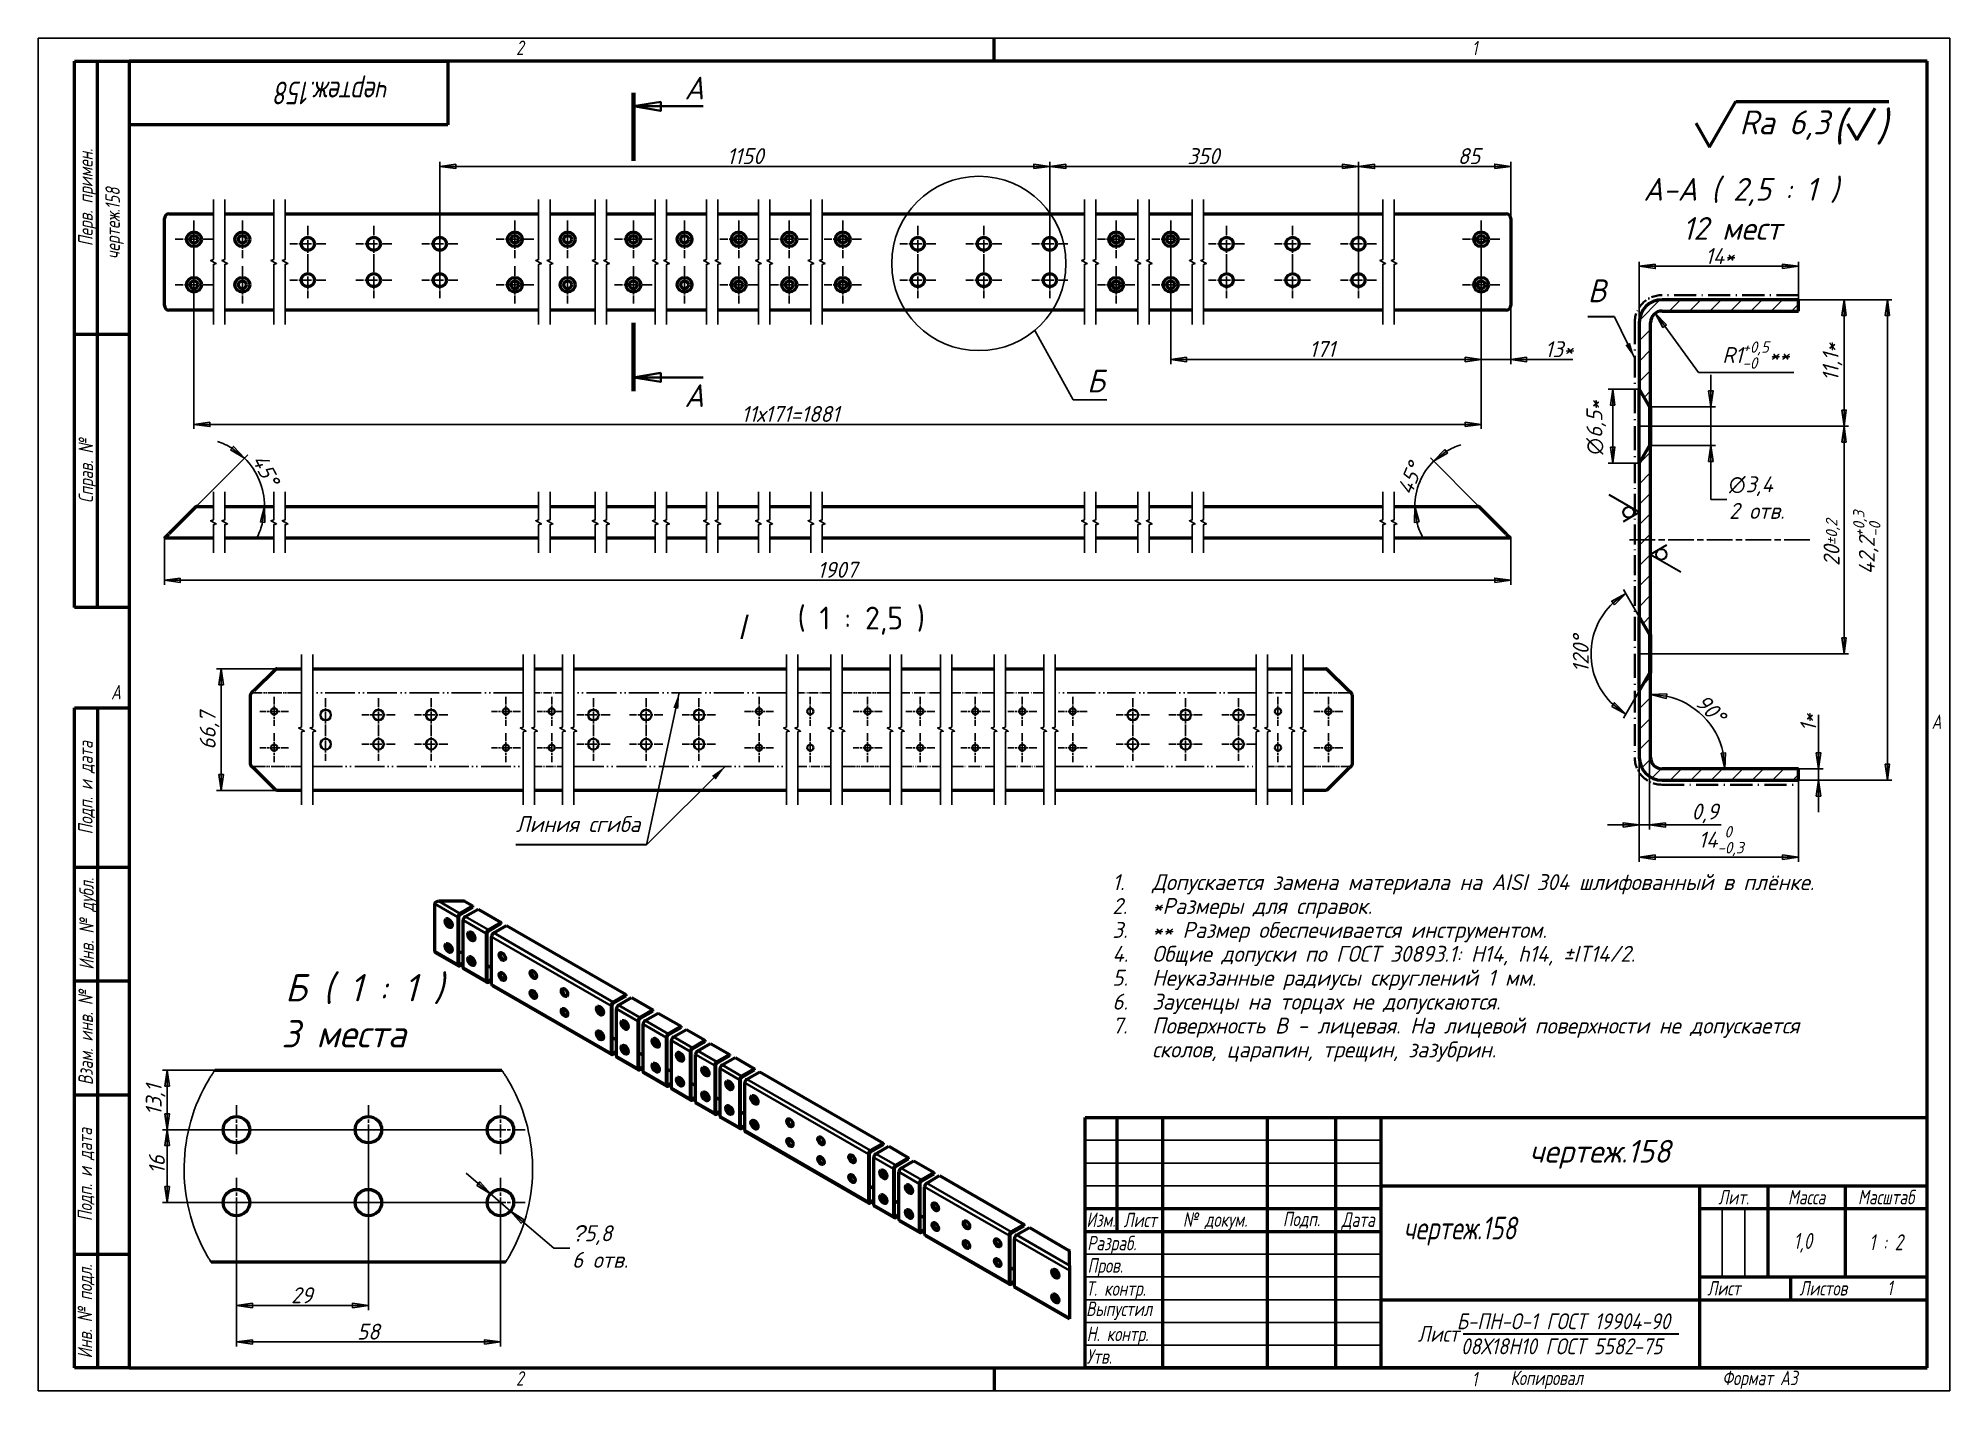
# Model space of a CAD drawing. Header units: millimetres. Extents: x 0 to 840, y 0 to 594.
import ezdxf
from ezdxf.enums import TextEntityAlignment as Align

# ---------------------------------------------------------------- set-up
doc = ezdxf.new("R2010")
doc.units = ezdxf.units.MM
doc.header["$LTSCALE"] = 2
for name, pattern in [('LT_04', [0.7087, 0.4724, -0.0591, 0.1181, -0.0591]), ('LT_05', [0.37, 0.24, -0.06, 0.01, -0.06]), ('LT_16', [0.68, 0.48, -0.06, 0.01, -0.06, 0.01, -0.06])]:
    doc.linetypes.add(name, pattern=pattern)
for name, color, linetype, lineweight in [('Layer_01', 7, 'Continuous', 35), ('Layer_02', 7, 'Continuous', 50), ('Layer_03', 7, 'Continuous', 25), ('Layer_04', 7, 'Continuous', 50), ('Layer_05', 7, 'Continuous', 50), ('Layer_06', 7, 'Continuous', 25), ('Layer_07', 7, 'Continuous', 25), ('Layer_08', 7, 'Continuous', 25), ('Layer_09', 7, 'Continuous', 25), ('Layer_10', 7, 'LT_04', 25), ('Layer_11', 7, 'Continuous', 25), ('Layer_12', 7, 'Continuous', 18), ('Layer_13', 7, 'Continuous', 50)]:
    doc.layers.add(name, color=color, linetype=linetype, lineweight=lineweight)
doc.styles.add('Style_02', font='ariali.ttf', dxfattribs={"width": 0.8})
doc.styles.add('Style_03', font='GOST Common Italic.ttf')
doc.styles.add('Style_05', font='GOST Common Italic.ttf')
doc.styles.add('Style_06', font='GOST Common Italic.ttf', dxfattribs={"width": 0.8})
doc.styles.add('Style_07', font='GOST Common Italic.ttf', dxfattribs={"width": 0.8})
doc.styles.add('Style_08', font='GOST Common Italic.ttf')
doc.styles.add('Style_09', font='GOST Common Italic.ttf')
doc.styles.add('Style_10', font='GOST Common Italic.ttf')
doc.styles.add('Style_11', font='GOST Common Italic.ttf', dxfattribs={"width": 0.9})
doc.styles.add('Style_12', font='GOST Common Italic.ttf', dxfattribs={"width": 0.8})
doc.styles.add('Style_13', font='GOST Common Italic.ttf')
doc.styles.add('Style_14', font='GOST Common Italic.ttf', dxfattribs={"width": 0.7})
doc.styles.add('Style_15', font='GOST Common Italic.ttf', dxfattribs={"width": 0.7})
doc.styles.add('Style_16', font='GOST Common Italic.ttf')
doc.styles.add('Style_17', font='AIGDT___.TTF')
doc.styles.add('Style_18', font='GOST Common.ttf')
doc.dimstyles.new('DimStyle_02', dxfattribs={"dimscale": 2, "dimtxt": 3.5, "dimasz": 3.5, "dimexe": 1, "dimexo": 0, "dimgap": 0.5, "dimtad": 1, "dimrnd": 1e-08, "dimtxsty": 'Style_03', "dimblk": 'Filled-1', "dimcen": 2.5, "dimdle": 15, "dimclrd": 256, "dimclre": 256, "dimclrt": 256, "dimazin": 2, "dimtfac": 0.714286, "dimtdec": 3, "dimtmove": 0, "dimatfit": 3, "dimlwd": 25, "dimlwe": 25})
doc.dimstyles.new('DimStyle_03', dxfattribs={"dimscale": 2, "dimtxt": 3.5, "dimasz": 3.5, "dimexe": 1, "dimexo": 0, "dimgap": 0.5, "dimtad": 1, "dimrnd": 1e-08, "dimtxsty": 'Style_03', "dimblk": 'Filled-1', "dimcen": 2.5, "dimdle": 15, "dimclrd": 256, "dimclre": 256, "dimclrt": 256, "dimazin": 2, "dimtfac": 0.714286, "dimtdec": 3, "dimtmove": 0, "dimatfit": 3, "dimlwd": -1, "dimlwe": 25})
doc.dimstyles.new('DimStyle_06', dxfattribs={"dimscale": 2, "dimtxt": 3.5, "dimasz": 3.5, "dimexe": 1, "dimexo": 0, "dimgap": 0.5, "dimtad": 1, "dimrnd": 1e-08, "dimtxsty": 'Style_03', "dimblk": 'Filled-1', "dimcen": 2.5, "dimdle": 15, "dimclrd": 256, "dimclre": 256, "dimclrt": 256, "dimazin": 2, "dimtfac": 0.714286, "dimtdec": 3, "dimtmove": 0, "dimatfit": 3, "dimlwd": 25, "dimlwe": 25})

msp = doc.modelspace()

# ---------------------------------------------------------------- texts
at = {"layer": 'Layer_08', "style": 'Style_03'}
for s, p in [('1. ', (472.0083, 219.8841)), ('Допускается замена материала на AISI 304 шлифованный в плёнке.', (489.5083, 219.8841)), ('2. ', (472.0083, 209.3841)), ('*Размеры для справок.', (489.5083, 209.3841)), ('3. ', (472.0083, 198.8841)), ('** Размер обеспечивается инструментом.', (489.5083, 198.8841)), ('4. ', (472.0083, 188.3841)), ('Общие допуски по ГОСТ 30893.1: H14, h14, ±IT14/2.', (489.5083, 188.3841)), ('5. ', (472.0083, 177.8841)), ('Неуказанные радиусы скруглений 1 мм.', (489.5083, 177.8841)), ('6. ', (472.0083, 167.3841)), ('Заусенцы на торцах не допускаются.', (489.5083, 167.3841)), ('7. ', (472.0083, 156.8841)), ('Поверхность В - лицевая. На лицевой поверхности не допускается ', (489.5083, 156.8841)), ('сколов, царапин, трещин, зазубрин.', (489.5083, 146.3841))]:
    msp.add_text(s, height=7, dxfattribs=at).set_placement(p)
at = {"layer": 'Layer_08', "attachment_point": 7}
for s, insert, char_height, style in [('A-A ( 2,5 : 1 )', (705.3706, 520.3268), 10, 'Style_05'), ('12 мест', (722.5546, 505.4703), 10, 'Style_05'), ('( 1 : 2,5 )', (333.68, 332.0319), 10, 'Style_18'), ('/', (308.5144, 330.1306), 10, 'Style_17'), ('Б ( 1 : 1 )', (108.5113, 169.8171), 12, 'Style_16'), ('3 места', (106.8461, 150.7904), 12, 'Style_16')]:
    msp.add_mtext(s, dxfattribs=dict(at, insert=insert, char_height=char_height, style=style))

# ---------------------------------------------------------------- blocks, each defined once
blk = doc.blocks.new('Block_17')
at = {"layer": 'Layer_05', "lineweight": 25}
for p, q in [((0, 0), (0, 297)), ((0, 297), (420, 297)), ((420, 297), (420, 0)), ((420, 0), (0, 0))]:
    blk.add_line(p, q, dxfattribs=at)
at = {"layer": 'Layer_05'}
for p, q in [((210, 292), (210, 297)), ((415, 292), (20, 292)), ((20, 292), (20, 5)), ((415, 5), (415, 292)), ((20, 5), (415, 5)), ((210, 5), (210, 0))]:
    blk.add_line(p, q, dxfattribs=at)
at = {"layer": 'Layer_05', "char_height": 3.17, "attachment_point": 1, "style": 'Style_02'}
for s, insert, width in [('\\fGOST Common|b0|i1;\\H3.1700;2', (105, 296.5), 5.2328), ('\\fGOST Common|b0|i1;\\H3.1700;1', (315.02, 296.44), 5.2327), ('\\fGOST Common|b0|i1;\\H3.1700;A', (16, 155), 5.1335), ('\\fGOST Common|b0|i1;\\H3.1700;A', (416, 148.5), 5.0704), ('\\fGOST Common|b0|i1;\\H3.1700;2', (104.99, 4.3), 5.2328), ('\\fGOST Common|b0|i1;\\H3.1700;Формат А3', (370, 4.39), 25.2103), ('\\fGOST Common|b0|i1;\\H3.1700;1', (315, 4.14), 6.6287)]:
    blk.add_mtext(s, dxfattribs=dict(at, insert=insert, width=width))
blk = doc.blocks.new('Block_18')
at = {"layer": 'Layer_04'}
for p, q in [((0, 55), (185, 55)), ((0, 0), (0, 55)), ((0, 0), (0, 55)), ((7, 55), (7, 30)), ((17, 55), (17, 0)), ((40, 55), (40, 0)), ((55, 55), (55, 0)), ((65, 55), (65, 0)), ((185, 0), (185, 55)), ((65, 40), (185, 40)), ((135, 40), (135, 0)), ((150, 40), (150, 20)), ((167, 40), (167, 20)), ((0, 35), (65, 35)), ((135, 35), (185, 35)), ((0, 30), (65, 30)), ((135, 20), (185, 20)), ((155, 20), (155, 15)), ((65, 15), (185, 15)), ((185, 0), (0, 0))]:
    blk.add_line(p, q, dxfattribs=at)
at = {"layer": 'Layer_04', "linetype": 'Continuous', "lineweight": 25}
for p, q in [((0, 50), (65, 50)), ((0, 45), (65, 45)), ((0, 40), (65, 40)), ((140, 35), (140, 20)), ((145, 35), (145, 20)), ((0, 25), (65, 25)), ((0, 20), (65, 20)), ((0, 15), (65, 15)), ((0, 10), (65, 10)), ((0, 5), (65, 5))]:
    blk.add_line(p, q, dxfattribs=at)
at = {"layer": 'Layer_04', "lineweight": 30}
blk.add_line((83.1, 7.5), (130.5, 7.5), dxfattribs=at)
at = {"layer": 'Layer_04', "char_height": 3.17, "style": 'Style_02'}
for s, insert, width, attachment_point in [('\\fGOST Common|b0|i1;\\H3.1700;Лит.', (142.52, 37.49), 14.9766, 5), ('\\fGOST Common|b0|i1;\\H3.1700;Масса', (158.55, 37.51), 16.9878, 5), ('\\fGOST Common|b0|i1;\\H3.1700;Масштаб', (176.02, 37.53), 17.8316, 5), ('\\fGOST Common|b0|i1;\\H3.1700;Изм.', (3.5, 32.56), 6.9635, 5), ('\\fGOST Common|b0|i1;\\H3.1700;Лист', (12.1, 32.5), 10.0029, 5), ('\\A0;\\fGOST Common|b0|i1;\\H3.1700;№ докум.', (28.58, 32.16), 22.9069, 5), ('\\fGOST Common|b0|i1;\\H3.1700;Подп.', (47.56, 32.45), 14.879, 5), ('\\fGOST Common|b0|i1;\\H3.1700;Дата', (60.02, 32.24), 9.9614, 5), ('\\fGOST Common|b0|i1;\\H3.1700;Разраб.', (0.47, 27), 16.9971, 4), ('\\fGOST Common|b0|i1;\\H3.1700;Пров.', (0.56, 22.08), 17.0192, 4), ('\\A0;\\fGOST Common|b0|i1;\\H3.1700;Т. контр.', (0.23, 17.01), 16.9554, 4), ('\\fGOST Common|b0|i1;\\H3.1700;Лист', (140.37, 17.5), 10.5071, 5), ('\\A1;', (150.6, 17.54), 8.8313, 5), ('\\fGOST Common|b0|i1;\\H3.1700;Листов', (162.21, 17.5), 14.3668, 5), ('\\fGOST Common|b0|i1;\\H3.1700;Н. контр.', (0.36, 7.05), 16.9999, 4), ('\\fGOST Common|b0|i1;\\H3.1700;Утв.', (0.34, 2.52), 17.0083, 4), ('\\fGOST Common|b0|i1;\\H3.1700;Копировал', (93.48, -0.59), 19.7871, 1)]:
    blk.add_mtext(s, dxfattribs=dict(at, insert=insert, width=width, attachment_point=attachment_point))
at = {"layer": 'Layer_04'}
for tag, height, style, width, p in [('Изм1_001', 2.89, 'Style_15', 0.7, (3.51, 52.52)), ('Лист1_001', 2.89, 'Style_15', 0.7, (12.03, 52.52)), ('Докум1_001', 2.89, 'Style_15', 0.7, (28.54, 52.48)), ('Изм2_001', 2.89, 'Style_15', 0.7, (3.5, 47.52)), ('Лист2_001', 2.89, 'Style_15', 0.7, (12.01, 47.5)), ('Докум2_001', 2.89, 'Style_15', 0.7, (28.53, 47.5)), ('Изм3_001', 2.89, 'Style_15', 0.7, (3.5, 42.5)), ('Лист3_001', 2.89, 'Style_15', 0.7, (12.01, 42.51)), ('Докум3_001', 2.89, 'Style_15', 0.7, (28.51, 42.48)), ('Изм4_001', 2.89, 'Style_15', 0.7, (3.51, 37.5)), ('Лист4_001', 2.89, 'Style_15', 0.7, (12, 37.53)), ('Докум4_001', 2.89, 'Style_15', 0.7, (28.51, 37.52)), ('НАИМЕНОВАНИЕ_001', 5, 'Style_07', 0.8, (74.49, 28.98)), ('Литера_001', 3.5, 'Style_12', 0.8, (137.52, 27.25)), ('Литера2_001', 3.5, 'Style_12', 0.8, (142.51, 27.22)), ('Литера3_001', 3.5, 'Style_12', 0.8, (147.52, 27.21)), ('Масса_001', 3.5, 'Style_12', 0.8, (156.47, 26.48)), ('Масштаб_001', 3.5, 'Style_12', 0.8, (174.92, 25.86)), ('Тип_документа_001', 3.17, 'Style_06', 0.8, (100.08, 17.56)), ('Листов_001', 3.17, 'Style_06', 0.8, (177.46, 17.58))]:
    blk.add_attdef(tag, text='', height=height, dxfattribs=dict(at, style=style, width=width)).set_placement(p, align=Align.MIDDLE_CENTER)
for tag, height, style, width, p in [('Подп1_001', 2.89, 'Style_15', 0.7, (40.01, 52.51)), ('Дата1_001', 2, 'Style_14', 0.7, (55.01, 52.51)), ('Подп2_001', 2.89, 'Style_15', 0.7, (40.01, 47.5)), ('Дата2_001', 2, 'Style_14', 0.7, (55.01, 47.49)), ('Подп3_001', 2.89, 'Style_15', 0.7, (40.01, 42.51)), ('Дата3_001', 2, 'Style_14', 0.7, (55.02, 42.52)), ('Подп4_001', 2.89, 'Style_15', 0.7, (40.01, 37.51)), ('Дата4_001', 2, 'Style_14', 0.7, (55.02, 37.51)), ('АВТОР_001', 3.17, 'Style_06', 0.8, (15.59, 26.85)), ('Разработал_Подп._001', 2.89, 'Style_15', 0.7, (40.05, 27.51)), ('ДАТА_СОЗДАНИЯ_001', 2, 'Style_14', 0.7, (55.01, 27.51)), ('ПРОВЕРИЛ_001', 3.17, 'Style_06', 0.8, (17.41, 22.53)), ('Проверил_Подп._001', 2.89, 'Style_15', 0.7, (40.05, 22.52)), ('ДАТА_ПРОВЕРКИ_001', 2, 'Style_14', 0.7, (55.02, 22.51)), ('ТЕХНОЛОГ_001', 3.17, 'Style_06', 0.8, (17.33, 17.54)), ('Технолог_Подп._001', 2.89, 'Style_15', 0.7, (40.05, 17.51)), ('Технолог_Дата_001', 2, 'Style_14', 0.7, (55.01, 17.5)), ('Должность_руководителя_001', 3.17, 'Style_06', 0.8, (0.52, 12.51)), ('НАЧ._ОТДЕЛА_001', 3.17, 'Style_06', 0.8, (17.46, 12.45)), ('Руководитель_Подп._001', 2.89, 'Style_15', 0.7, (40.01, 12.5)), ('Руководитель_Дата_001', 2, 'Style_14', 0.7, (55.01, 12.51)), ('НОРМОКОНТРОЛЬ_001', 3.17, 'Style_06', 0.8, (17.37, 7.48)), ('Нормоконтроль_Подп._001', 2.89, 'Style_15', 0.7, (40.05, 7.52)), ('ДАТА_НОРМОКОНТРОЛЯ_001', 2, 'Style_14', 0.7, (55.02, 7.51)), ('УТВЕРДИЛ_001', 3.17, 'Style_06', 0.8, (17.4, 2.51)), ('Утвердил_Подп._001', 2.89, 'Style_15', 0.7, (40.05, 2.51)), ('ДАТА_УТВЕРЖДЕНИЯ_001', 2, 'Style_14', 0.7, (55.01, 2.5))]:
    blk.add_attdef(tag, text='', height=height, dxfattribs=dict(at, style=style, width=width)).set_placement(p, align=Align.MIDDLE_LEFT)
for tag, height, style, p in [('ОБОЗНАЧЕНИЕ_001', 5, 'Style_10', (102.27, 45.12)), ('ОРГАНИЗАЦИЯ_001', 3.5, 'Style_13', (148.22, 5.85))]:
    blk.add_attdef(tag, text='', height=height, dxfattribs=dict(at, style=style)).set_placement(p, align=Align.MIDDLE_CENTER)
at = {"layer": 'Layer_04', "style": 'Style_11', "width": 0.9}
blk.add_attdef('Материал_Класс_001', text='', height=3.5, dxfattribs=at).set_placement((83, 7.5), align=Align.MIDDLE_RIGHT)
blk.add_attdef('Материал_Наим._001', text='', height=3.5, dxfattribs=at).set_placement((90.27, 7.5), align=Align.BOTTOM_CENTER)
blk.add_attdef('Материал_ГОСТ_001', text='', height=3.5, dxfattribs=at).set_placement((106.8, 6.5), align=Align.TOP_CENTER)
blk = doc.blocks.new('Block_04')
at = {"layer": 'Layer_13'}
for p, q in [((-12, 0), (-12, 145)), ((-12, 145), (0, 145)), ((-7, 145), (-7, 0)), ((-12, 110), (-7, 110)), ((-7, 110), (0, 110)), ((-12, 85), (-7, 85)), ((-7, 85), (0, 85)), ((-12, 60), (-7, 60)), ((-7, 60), (0, 60)), ((-12, 25), (-7, 25)), ((-7, 25), (0, 25)), ((0, 0), (-12, 0))]:
    blk.add_line(p, q, dxfattribs=at)
at = {"layer": 'Layer_08', "char_height": 3.17, "attachment_point": 5, "rotation": 90, "style": 'Style_02'}
for s, insert, width in [('\\fGOST Common|b0|i1;\\H3.1700;Подп. и дата', (-9.37, 127.41), 34.7679), ('\\fGOST Common|b0|i1;\\H3.1700;Инв. № дубл.', (-8.95, 97.55), 24.8438), ('\\fGOST Common|b0|i1;\\H3.1700;Взам. инв. №', (-9.58, 72.53), 24.8669), ('\\fGOST Common|b0|i1;\\H3.1700;Подп. и дата', (-9.5, 42.47), 35.1486), ('\\fGOST Common|b0|i1;\\H3.1700;Инв. № подл.', (-9.5, 12.41), 24.9618)]:
    blk.add_mtext(s, dxfattribs=dict(at, insert=insert, width=width))
at = {"layer": 'Layer_08', "style": 'Style_06', "width": 0.8}
for tag, p in [('Подп._и_дата_2_001', (-3.53, 127.51)), ('Инв._номер_дубликата_001', (-3.41, 97.47)), ('Взамен_инв._номера_001', (-3.46, 72.53)), ('Подп._и_дата_1_001', (-3.42, 42.35)), ('ИНВЕНТАРНЫЙ_НОМЕР_001', (-3.33, 12.68))]:
    blk.add_attdef(tag, text='', height=3.17, rotation=90, dxfattribs=at).set_placement(p, align=Align.MIDDLE_CENTER)
blk = doc.blocks.new('Block_05')
at = {"layer": 'Layer_13'}
for p, q in [((-12, 0), (-12, 120)), ((-12, 120), (0, 120)), ((-7, 0), (-7, 120)), ((-12, 60), (0, 60)), ((0, 0), (-12, 0))]:
    blk.add_line(p, q, dxfattribs=at)
at = {"layer": 'Layer_08', "char_height": 3.17, "attachment_point": 5, "rotation": 90, "style": 'Style_02'}
for s, insert, width in [('\\fGOST Common|b0|i1;\\H3.1700;Перв. примен.', (-9.19, 90.05), 60.0143), ('\\fGOST Common|b0|i1;\\H3.1700;Справ. №', (-9.1, 30), 59.9357)]:
    blk.add_mtext(s, dxfattribs=dict(at, insert=insert, width=width))
at = {"layer": 'Layer_08', "style": 'Style_06', "width": 0.8}
for tag, p in [('Первичная_применяемость_002', (-2.07, 67.31)), ('Первичная_применяемость_001', (-2.07, 67.31)), ('Справочный_номер_001', (-3.55, 30.02))]:
    blk.add_attdef(tag, text='', height=3.17, rotation=90, dxfattribs=at).set_placement(p, align=Align.MIDDLE_CENTER)
blk = doc.blocks.new('Block_06')
at = {"layer": 'Layer_13'}
for p, q in [((0, 0), (70, 0)), ((70, 0), (70, -14)), ((70, -14), (0, -14))]:
    blk.add_line(p, q, dxfattribs=at)
at = {"layer": 'Layer_08', "style": 'Style_07', "width": 0.8}
for tag in ['ОБОЗНАЧЕНИЕ_002', 'ОБОЗНАЧЕНИЕ_001']:
    blk.add_attdef(tag, text='', height=5, rotation=180, dxfattribs=at).set_placement((72.43, -4.53), align=Align.MIDDLE_CENTER)
blk = doc.blocks.new('2dTransSection0')
at = {"layer": 'Layer_01', "linetype": 'Continuous', "lineweight": 70}
for p, q in [((130.77, 285.05), (130.77, 270.05)), ((130.77, 234.52), (130.77, 219.52))]:
    blk.add_line(p, q, dxfattribs=at)
at = {"layer": 'Layer_01', "linetype": 'Continuous'}
for p, q in [((136.77, 283.05), (130.77, 282.05)), ((136.77, 282.05), (130.77, 282.05)), ((130.77, 282.05), (136.77, 281.05)), ((136.77, 281.05), (136.77, 283.05)), ((146.07, 282.05), (136.77, 282.05)), ((136.77, 223.52), (130.77, 222.52)), ((136.77, 221.52), (136.77, 223.52)), ((136.77, 222.52), (130.77, 222.52)), ((130.77, 222.52), (136.77, 221.52)), ((146.07, 222.52), (136.77, 222.52))]:
    blk.add_line(p, q, dxfattribs=at)
at = {"layer": 'Layer_01', "linetype": 'Continuous', "flags": 128}
for points in [[(136.77, 283.05), (130.77, 282.05), (136.77, 281.05), (136.77, 283.05)], [(136.77, 223.52), (130.77, 222.52), (136.77, 221.52), (136.77, 223.52)]]:
    blk.add_lwpolyline(points, dxfattribs=at)
at = {"layer": 'Layer_01'}
for points in [[(136.77, 283.05), (130.77, 282.05), (136.77, 281.05), (136.77, 283.05)], [(136.77, 223.52), (130.77, 222.52), (136.77, 221.52), (136.77, 223.52)]]:
    blk.add_solid(points, dxfattribs=at)
at = {"layer": 'Layer_01', "char_height": 5, "attachment_point": 7, "style": 'Style_05'}
for insert in [(141.98, 283.55), (141.98, 216.02)]:
    blk.add_mtext('A', dxfattribs=dict(at, insert=insert))
blk = doc.blocks.new('Block_08')
at = {"layer": 'Layer_13', "lineweight": 50}
for p, q in [((-9.099, -3.6), (-8.002, -1.7)), ((-8.002, -1.7), (-1.6, -1.7)), ((-2.939, -3.3), (-2.169, -1.967)), ((-9.676, -2.6), (-9.099, -3.6)), ((-3.324, -2.633), (-2.939, -3.3))]:
    blk.add_line(p, q, dxfattribs=at)
at = {"layer": 'Layer_08', "attachment_point": 7, "style": 'Style_03'}
for s, insert, char_height in [('\\A1;\\fGOST Common|b0|i1;\\H1.0000;Ra 6,3', (-7.848, -3.3), 1), ('\\A1;\\fGOST Common|b0|i1;\\H1.3000;(', (-3.939, -3.5), 1.3), ('\\A1;\\fGOST Common|b0|i1;\\H1.3000;)', (-2.139, -3.5), 1.3)]:
    blk.add_mtext(s, dxfattribs=dict(at, insert=insert, char_height=char_height))
blk = doc.blocks.new('Filled-1')
at = {"color": 0}
for p, q in [((0, 0), (-1, 0.14)), ((-1, 0.14), (-1, -0.14)), ((-1, 0), (0, 0)), ((-1, -0.14), (0, 0))]:
    blk.add_line(p, q, dxfattribs=at)
at = {"color": 0, "flags": 128}
blk.add_lwpolyline([(-1, -0.14), (0, 0), (-1, 0.14), (-1, -0.14)], dxfattribs=at)
at = {"color": 0}
blk.add_solid([(-1, -0.14), (0, 0), (-1, 0.14), (-1, -0.14)], dxfattribs=at)
blk = doc.blocks.new('*D18')
at = {"layer": 'Defpoints', "color": 0, "linetype": 'Continuous'}
for p in [(773.55, 479.17), (773.55, 268.17), (812.6, 268.17)]:
    blk.add_point(p, dxfattribs=at)
at = {"layer": 'Layer_11', "linetype": 'Continuous', "lineweight": 25}
for p, q in [((773.55, 479.17), (814.6, 479.17)), ((812.6, 472.17), (812.6, 275.17)), ((773.55, 268.17), (814.6, 268.17))]:
    blk.add_line(p, q, dxfattribs=at)
at = {"layer": 'Layer_11', "linetype": 'Continuous', "lineweight": 25, "xscale": 7, "yscale": 7, "zscale": 7}
for p, rotation in [((812.6, 479.17), 90), ((812.6, 268.17), 270)]:
    blk.add_blockref('Filled-1', p, dxfattribs=dict(at, rotation=rotation))
at = {"layer": 'Layer_11', "linetype": 'Continuous', "lineweight": 25, "insert": (797.54, 358.57), "char_height": 7, "attachment_point": 1, "rotation": 90, "style": 'Style_03'}
blk.add_mtext('\\A1;42,2{\\H5;\\S+0,3^ -0;}', dxfattribs=at)
blk = doc.blocks.new('*D19')
at = {"layer": 'Defpoints', "color": 0, "linetype": 'Continuous'}
for p in [(710.61, 473.21), (713.55, 469.17)]:
    blk.add_point(p, dxfattribs=at)
at = {"layer": 'Layer_11', "linetype": 'Continuous', "lineweight": 25}
for p, q in [((729.57, 447.2), (714.73, 467.55)), ((771.41, 447.2), (729.57, 447.2))]:
    blk.add_line(p, q, dxfattribs=at)
at = {"layer": 'Layer_11', "linetype": 'Continuous', "lineweight": 25, "xscale": 7, "yscale": 7, "zscale": 7, "rotation": 126.083146272672}
blk.add_blockref('Filled-1', (710.61, 473.21), dxfattribs=at)
at = {"layer": 'Layer_11', "linetype": 'Continuous', "lineweight": 25, "insert": (740.05, 460.86), "char_height": 7, "attachment_point": 1, "style": 'Style_03'}
blk.add_mtext('\\A1;\\fGOST Common|b0|i1;R1{\\H5;\\S+0,5^ -0;}**', dxfattribs=at)
blk = doc.blocks.new('*D20')
at = {"layer": 'Defpoints', "color": 0, "linetype": 'Continuous'}
for p in [(703.55, 278.17), (773.55, 268.17), (773.55, 234.34)]:
    blk.add_point(p, dxfattribs=at)
at = {"layer": 'Layer_11', "linetype": 'Continuous', "lineweight": 25}
for p, q in [((703.55, 278.17), (703.55, 232.34)), ((773.55, 268.17), (773.55, 232.34)), ((710.55, 234.34), (766.55, 234.34))]:
    blk.add_line(p, q, dxfattribs=at)
at = {"layer": 'Layer_11', "linetype": 'Continuous', "lineweight": 25, "xscale": 7, "yscale": 7, "zscale": 7, "rotation": 180}
blk.add_blockref('Filled-1', (703.55, 234.34), dxfattribs=at)
at = {"layer": 'Layer_11', "linetype": 'Continuous', "lineweight": 25, "xscale": 7, "yscale": 7, "zscale": 7}
blk.add_blockref('Filled-1', (773.55, 234.34), dxfattribs=at)
at = {"layer": 'Layer_11', "linetype": 'Continuous', "lineweight": 25, "insert": (729.56, 248.01), "char_height": 7, "attachment_point": 1, "style": 'Style_03'}
blk.add_mtext('\\A1;14{\\H5;\\S 0^ -0,3;}', dxfattribs=at)
blk = doc.blocks.new('*D21')
at = {"layer": 'Defpoints', "color": 0, "linetype": 'Continuous'}
for p in [(736.82, 289.49), (708.55, 278.17), (708.55, 273.17), (773.55, 273.17)]:
    blk.add_point(p, dxfattribs=at)
at = {"layer": 'Layer_11', "linetype": 'Continuous', "lineweight": 25}
blk.add_arc((708.55, 273.17), 32.64, 12.30952, 77.69048, dxfattribs=at)
at = {"layer": 'Layer_11', "linetype": 'Continuous', "lineweight": 25, "xscale": 7, "yscale": 7, "zscale": 7}
for p, rotation in [((708.55, 305.81), 173.8452380428043), ((741.2, 273.17), 276.1547619571959)]:
    blk.add_blockref('Filled-1', p, dxfattribs=dict(at, rotation=rotation))
at = {"layer": 'Layer_11', "linetype": 'Continuous', "lineweight": 25, "insert": (732.57, 306.63), "char_height": 7, "attachment_point": 1, "rotation": 315, "style": 'Style_03'}
blk.add_mtext('\\A1;90°', dxfattribs=at)
blk = doc.blocks.new('*D22')
at = {"layer": 'Defpoints', "color": 0, "linetype": 'Continuous'}
for p in [(773.55, 273.17), (782.33, 273.17), (773.55, 268.17)]:
    blk.add_point(p, dxfattribs=at)
at = {"layer": 'Layer_11', "linetype": 'Continuous', "lineweight": 25}
for p, q in [((782.33, 280.17), (782.33, 296.8)), ((773.55, 273.17), (784.33, 273.17)), ((782.33, 268.17), (782.33, 273.17)), ((773.55, 268.17), (784.33, 268.17)), ((782.33, 261.17), (782.33, 254.17))]:
    blk.add_line(p, q, dxfattribs=at)
at = {"layer": 'Layer_11', "linetype": 'Continuous', "lineweight": 25, "xscale": 7, "yscale": 7, "zscale": 7}
for p, rotation in [((782.33, 273.17), 270), ((782.33, 268.17), 90)]:
    blk.add_blockref('Filled-1', p, dxfattribs=dict(at, rotation=rotation))
at = {"layer": 'Layer_11', "linetype": 'Continuous', "lineweight": 25, "insert": (774.33, 289.54), "char_height": 7, "attachment_point": 1, "rotation": 90, "style": 'Style_03'}
blk.add_mtext('\\A1;\\fGOST Common|b0|i1;1*', dxfattribs=at)
blk = doc.blocks.new('*D23')
at = {"layer": 'Defpoints', "color": 0, "linetype": 'Continuous'}
for p in [(98.41, 396.16), (69.43, 388.39), (69.44, 388.41), (99.43, 388.39)]:
    blk.add_point(p, dxfattribs=at)
at = {"layer": 'Layer_11', "linetype": 'Continuous', "lineweight": 25}
blk.add_line((69.44, 388.41), (92.06, 411.02), dxfattribs=at)
for start, end in [(58.39953, 71.79906), (0, 45), (333.20094, 346.60047)]:
    blk.add_arc((69.43, 388.39), 30, start, end, dxfattribs=at)
at = {"layer": 'Layer_11', "linetype": 'Continuous', "lineweight": 25, "xscale": 7, "yscale": 7, "zscale": 7}
for p, rotation in [((90.64, 409.61), 321.6997651776786), ((99.43, 388.39), 83.30023482223977)]:
    blk.add_blockref('Filled-1', p, dxfattribs=dict(at, rotation=rotation))
at = {"layer": 'Layer_11', "linetype": 'Continuous', "lineweight": 25, "insert": (99.93, 412.17), "char_height": 7, "attachment_point": 1, "rotation": 297.18972, "style": 'Style_03'}
blk.add_mtext('\\A1;45°', dxfattribs=at)
blk = doc.blocks.new('2dDetail0')
at = {"layer": 'Layer_03'}
for p, q in [((218.94, 232.85), (227.37, 217.61)), ((227.37, 217.61), (234.81, 217.61))]:
    blk.add_line(p, q, dxfattribs=at)
blk.add_circle((206.67, 247.54), 19.14, dxfattribs=at)
at = {"layer": 'Layer_03', "insert": (230.42, 219.24), "char_height": 5, "attachment_point": 7, "style": 'Style_05'}
blk.add_mtext('Б', dxfattribs=at)
blk = doc.blocks.new('*D25')
at = {"layer": 'Defpoints', "color": 0, "linetype": 'Continuous'}
for p in [(703.55, 423.67), (703.55, 323.67), (793.55, 323.67)]:
    blk.add_point(p, dxfattribs=at)
at = {"layer": 'Layer_11', "linetype": 'Continuous', "lineweight": 25}
for p, q in [((703.55, 423.67), (795.55, 423.67)), ((793.55, 416.67), (793.55, 330.67)), ((703.55, 323.67), (795.55, 323.67))]:
    blk.add_line(p, q, dxfattribs=at)
at = {"layer": 'Layer_11', "linetype": 'Continuous', "lineweight": 25, "xscale": 7, "yscale": 7, "zscale": 7}
for p, rotation in [((793.55, 423.67), 90), ((793.55, 323.67), 270)]:
    blk.add_blockref('Filled-1', p, dxfattribs=dict(at, rotation=rotation))
at = {"layer": 'Layer_11', "linetype": 'Continuous', "lineweight": 25, "insert": (784.55, 362.17), "char_height": 7, "attachment_point": 1, "rotation": 90, "style": 'Style_03'}
blk.add_mtext('\\A1;20{\\H5;±0,2}', dxfattribs=at)
blk = doc.blocks.new('*D26')
at = {"layer": 'Defpoints', "color": 0, "linetype": 'Continuous'}
for p in [(77.65, 140.84), (56.65, 114.64), (203.11, 114.64)]:
    blk.add_point(p, dxfattribs=at)
at = {"layer": 'Layer_11', "linetype": 'Continuous', "lineweight": 25}
for p, q in [((77.65, 140.84), (54.65, 140.84)), ((56.65, 133.84), (56.65, 121.64)), ((203.11, 114.64), (54.65, 114.64))]:
    blk.add_line(p, q, dxfattribs=at)
at = {"layer": 'Layer_11', "linetype": 'Continuous', "lineweight": 25, "xscale": 7, "yscale": 7, "zscale": 7}
for p, rotation in [((56.65, 140.84), 90), ((56.65, 114.64), 270)]:
    blk.add_blockref('Filled-1', p, dxfattribs=dict(at, rotation=rotation))
at = {"layer": 'Layer_11', "linetype": 'Continuous', "lineweight": 25, "insert": (47.25, 120.86), "char_height": 7, "attachment_point": 1, "rotation": 90, "style": 'Style_03'}
blk.add_mtext('\\A1;13,1', dxfattribs=at)
blk = doc.blocks.new('*D27')
at = {"layer": 'Defpoints', "color": 0, "linetype": 'Continuous'}
for p in [(145.11, 114.64), (56.65, 82.64), (203.11, 82.64)]:
    blk.add_point(p, dxfattribs=at)
at = {"layer": 'Layer_11', "linetype": 'Continuous', "lineweight": 25}
for p, q in [((145.11, 114.64), (54.65, 114.64)), ((56.65, 107.64), (56.65, 89.64)), ((203.11, 82.64), (54.65, 82.64))]:
    blk.add_line(p, q, dxfattribs=at)
at = {"layer": 'Layer_11', "linetype": 'Continuous', "lineweight": 25, "xscale": 7, "yscale": 7, "zscale": 7}
for p, rotation in [((56.65, 114.64), 90), ((56.65, 82.64), 270)]:
    blk.add_blockref('Filled-1', p, dxfattribs=dict(at, rotation=rotation))
at = {"layer": 'Layer_11', "linetype": 'Continuous', "lineweight": 25, "insert": (48.65, 95.2), "char_height": 7, "attachment_point": 1, "rotation": 90, "style": 'Style_03'}
blk.add_mtext('\\A1;16', dxfattribs=at)
blk = doc.blocks.new('*D28')
at = {"layer": 'Defpoints', "color": 0, "linetype": 'Continuous'}
for p in [(145.11, 114.64), (87.11, 82.64), (145.11, 37.44)]:
    blk.add_point(p, dxfattribs=at)
at = {"layer": 'Layer_11', "linetype": 'Continuous', "lineweight": 25}
for p, q in [((145.11, 114.64), (145.11, 35.44)), ((87.11, 82.64), (87.11, 35.44)), ((94.11, 37.44), (138.11, 37.44))]:
    blk.add_line(p, q, dxfattribs=at)
at = {"layer": 'Layer_11', "linetype": 'Continuous', "lineweight": 25, "xscale": 7, "yscale": 7, "zscale": 7, "rotation": 180}
blk.add_blockref('Filled-1', (87.11, 37.44), dxfattribs=at)
at = {"layer": 'Layer_11', "linetype": 'Continuous', "lineweight": 25, "xscale": 7, "yscale": 7, "zscale": 7}
blk.add_blockref('Filled-1', (145.11, 37.44), dxfattribs=at)
at = {"layer": 'Layer_11', "linetype": 'Continuous', "lineweight": 25, "insert": (111.1, 45.44), "char_height": 7, "attachment_point": 1, "style": 'Style_03'}
blk.add_mtext('\\A1;29', dxfattribs=at)
blk = doc.blocks.new('*D29')
at = {"layer": 'Defpoints', "color": 0, "linetype": 'Continuous'}
for p in [(87.11, 82.64), (203.11, 82.64), (203.11, 21.45)]:
    blk.add_point(p, dxfattribs=at)
at = {"layer": 'Layer_11', "linetype": 'Continuous', "lineweight": 25}
for p, q in [((87.11, 82.64), (87.11, 19.45)), ((203.11, 82.64), (203.11, 19.45)), ((94.11, 21.45), (196.11, 21.45))]:
    blk.add_line(p, q, dxfattribs=at)
at = {"layer": 'Layer_11', "linetype": 'Continuous', "lineweight": 25, "xscale": 7, "yscale": 7, "zscale": 7, "rotation": 180}
blk.add_blockref('Filled-1', (87.11, 21.45), dxfattribs=at)
at = {"layer": 'Layer_11', "linetype": 'Continuous', "lineweight": 25, "xscale": 7, "yscale": 7, "zscale": 7}
blk.add_blockref('Filled-1', (203.11, 21.45), dxfattribs=at)
at = {"layer": 'Layer_11', "linetype": 'Continuous', "lineweight": 25, "insert": (140.09, 29.45), "char_height": 7, "attachment_point": 1, "style": 'Style_03'}
blk.add_mtext('\\A1;58', dxfattribs=at)
blk = doc.blocks.new('*D30')
at = {"layer": 'Defpoints', "color": 0, "linetype": 'Continuous'}
for p in [(80.38, 317.07), (104.81, 317.07), (104.81, 263.69)]:
    blk.add_point(p, dxfattribs=at)
at = {"layer": 'Layer_11', "linetype": 'Continuous', "lineweight": 25}
for p, q in [((104.81, 317.07), (78.38, 317.07)), ((80.38, 270.69), (80.38, 310.07)), ((104.81, 263.69), (78.38, 263.69))]:
    blk.add_line(p, q, dxfattribs=at)
at = {"layer": 'Layer_11', "linetype": 'Continuous', "lineweight": 25, "xscale": 7, "yscale": 7, "zscale": 7}
for p, rotation in [((80.38, 317.07), 90), ((80.38, 263.69), 270)]:
    blk.add_blockref('Filled-1', p, dxfattribs=dict(at, rotation=rotation))
at = {"layer": 'Layer_11', "linetype": 'Continuous', "lineweight": 25, "insert": (70.98, 281.56), "char_height": 7, "attachment_point": 1, "rotation": 90, "style": 'Style_03'}
blk.add_mtext('\\A1;66,7', dxfattribs=at)
blk = doc.blocks.new('Block_10')
at = {"layer": 'Layer_13', "lineweight": 30}
blk.add_line((0, 0), (-8.2, 0), dxfattribs=at)
at = {"layer": 'Layer_08', "style": 'Style_08'}
blk.add_text('Линия сгиба', height=1, dxfattribs=at).set_placement((-8.2, 0.5), align=Align.BOTTOM_LEFT)
blk = doc.blocks.new('*D31')
at = {"layer": 'Defpoints', "color": 0, "linetype": 'Continuous'}
for p in [(580.21, 537.73), (647.07, 514.83), (580.21, 487.73)]:
    blk.add_point(p, dxfattribs=at)
at = {"layer": 'Layer_11', "linetype": 'Continuous', "lineweight": 25}
for p, q in [((580.21, 487.73), (580.21, 539.73)), ((640.07, 537.73), (587.21, 537.73)), ((647.07, 514.83), (647.07, 539.73))]:
    blk.add_line(p, q, dxfattribs=at)
at = {"layer": 'Layer_11', "linetype": 'Continuous', "lineweight": 25, "xscale": 7, "yscale": 7, "zscale": 7, "rotation": 180}
blk.add_blockref('Filled-1', (580.21, 537.73), dxfattribs=at)
at = {"layer": 'Layer_11', "linetype": 'Continuous', "lineweight": 25, "xscale": 7, "yscale": 7, "zscale": 7}
blk.add_blockref('Filled-1', (647.07, 537.73), dxfattribs=at)
at = {"layer": 'Layer_11', "linetype": 'Continuous', "lineweight": 25, "insert": (623.78, 545.73), "char_height": 7, "attachment_point": 1, "style": 'Style_03'}
blk.add_mtext('\\A1;85', dxfattribs=at)
blk = doc.blocks.new('*D32')
at = {"layer": 'Defpoints', "color": 0, "linetype": 'Continuous'}
for p in [(444.55, 537.73), (444.55, 487.73), (580.21, 487.73)]:
    blk.add_point(p, dxfattribs=at)
at = {"layer": 'Layer_11', "linetype": 'Continuous', "lineweight": 25}
for p, q in [((444.55, 487.73), (444.55, 539.73)), ((573.21, 537.73), (451.55, 537.73)), ((580.21, 487.73), (580.21, 539.73))]:
    blk.add_line(p, q, dxfattribs=at)
at = {"layer": 'Layer_11', "linetype": 'Continuous', "lineweight": 25, "xscale": 7, "yscale": 7, "zscale": 7, "rotation": 180}
blk.add_blockref('Filled-1', (444.55, 537.73), dxfattribs=at)
at = {"layer": 'Layer_11', "linetype": 'Continuous', "lineweight": 25, "xscale": 7, "yscale": 7, "zscale": 7}
blk.add_blockref('Filled-1', (580.21, 537.73), dxfattribs=at)
at = {"layer": 'Layer_11', "linetype": 'Continuous', "lineweight": 25, "insert": (504.95, 545.73), "char_height": 7, "attachment_point": 1, "style": 'Style_03'}
blk.add_mtext('\\A1;350', dxfattribs=at)
blk = doc.blocks.new('*D33')
at = {"layer": 'Defpoints', "color": 0, "linetype": 'Continuous'}
for p in [(444.55, 537.73), (176.47, 487.73), (444.55, 487.73)]:
    blk.add_point(p, dxfattribs=at)
at = {"layer": 'Layer_11', "linetype": 'Continuous', "lineweight": 25}
for p, q in [((176.47, 487.73), (176.47, 539.73)), ((183.47, 537.73), (437.55, 537.73)), ((444.55, 487.73), (444.55, 539.73))]:
    blk.add_line(p, q, dxfattribs=at)
at = {"layer": 'Layer_11', "linetype": 'Continuous', "lineweight": 25, "xscale": 7, "yscale": 7, "zscale": 7, "rotation": 180}
blk.add_blockref('Filled-1', (176.47, 537.73), dxfattribs=at)
at = {"layer": 'Layer_11', "linetype": 'Continuous', "lineweight": 25, "xscale": 7, "yscale": 7, "zscale": 7}
blk.add_blockref('Filled-1', (444.55, 537.73), dxfattribs=at)
at = {"layer": 'Layer_11', "linetype": 'Continuous', "lineweight": 25, "insert": (302.64, 545.73), "char_height": 7, "attachment_point": 1, "style": 'Style_03'}
blk.add_mtext('\\A1;1150', dxfattribs=at)
blk = doc.blocks.new('*D34')
at = {"layer": 'Defpoints', "color": 0, "linetype": 'Continuous'}
for p in [(198.7, 86.41), (207.52, 78.87)]:
    blk.add_point(p, dxfattribs=at)
at = {"layer": 'Layer_11', "linetype": 'Continuous', "lineweight": 25}
for p, q in [((193.38, 90.96), (188.06, 95.51)), ((198.7, 86.41), (207.52, 78.87)), ((212.84, 74.32), (226.57, 62.59)), ((226.57, 62.59), (233.57, 62.59))]:
    blk.add_line(p, q, dxfattribs=at)
at = {"layer": 'Layer_11', "linetype": 'Continuous', "lineweight": 25, "xscale": 7, "yscale": 7, "zscale": 7}
for p, rotation in [((198.7, 86.41), 319.4709486587196), ((207.52, 78.87), 139.4709486587195)]:
    blk.add_blockref('Filled-1', p, dxfattribs=dict(at, rotation=rotation))
at = {"layer": 'Layer_11', "linetype": 'Continuous', "lineweight": 25, "insert": (234.57, 72.66), "char_height": 7, "attachment_point": 1, "style": 'Style_03'}
blk.add_mtext('\\A1;\\fGOST Common|b0|i1;\ue90d5,8\\P\\fGOST Common|b0|i1;6 отв.', dxfattribs=at)
blk = doc.blocks.new('*D35')
at = {"layer": 'Defpoints', "color": 0, "linetype": 'Continuous'}
for p in [(773.55, 479.17), (713.55, 423.67), (793.55, 423.67)]:
    blk.add_point(p, dxfattribs=at)
at = {"layer": 'Layer_11', "linetype": 'Continuous', "lineweight": 25}
for p, q in [((773.55, 479.17), (795.55, 479.17)), ((793.55, 472.17), (793.55, 430.67)), ((713.55, 423.67), (795.55, 423.67))]:
    blk.add_line(p, q, dxfattribs=at)
at = {"layer": 'Layer_11', "linetype": 'Continuous', "lineweight": 25, "xscale": 7, "yscale": 7, "zscale": 7}
for p, rotation in [((793.55, 479.17), 90), ((793.55, 423.67), 270)]:
    blk.add_blockref('Filled-1', p, dxfattribs=dict(at, rotation=rotation))
at = {"layer": 'Layer_11', "linetype": 'Continuous', "lineweight": 25, "insert": (784.15, 443.4), "char_height": 7, "attachment_point": 1, "rotation": 90, "style": 'Style_03'}
blk.add_mtext('\\A1;\\fGOST Common|b0|i1;11,1*', dxfattribs=at)
blk = doc.blocks.new('*D36')
at = {"layer": 'Defpoints', "color": 0, "linetype": 'Continuous'}
for p in [(55.43, 374.39), (647.07, 374.39), (55.43, 355.96)]:
    blk.add_point(p, dxfattribs=at)
at = {"layer": 'Layer_11', "linetype": 'Continuous', "lineweight": 25}
for p, q in [((55.43, 374.39), (55.43, 353.96)), ((647.07, 374.39), (647.07, 353.96)), ((640.07, 355.96), (62.43, 355.96))]:
    blk.add_line(p, q, dxfattribs=at)
at = {"layer": 'Layer_11', "linetype": 'Continuous', "lineweight": 25, "xscale": 7, "yscale": 7, "zscale": 7, "rotation": 180}
blk.add_blockref('Filled-1', (55.43, 355.96), dxfattribs=at)
at = {"layer": 'Layer_11', "linetype": 'Continuous', "lineweight": 25, "xscale": 7, "yscale": 7, "zscale": 7}
blk.add_blockref('Filled-1', (647.07, 355.96), dxfattribs=at)
at = {"layer": 'Layer_11', "linetype": 'Continuous', "lineweight": 25, "insert": (342.37, 364.05), "char_height": 7, "attachment_point": 1, "style": 'Style_03'}
blk.add_mtext('\\A1;1907', dxfattribs=at)
blk = doc.blocks.new('*D37')
at = {"layer": 'Defpoints', "color": 0, "linetype": 'Continuous'}
for p in [(703.55, 339.92), (684.2, 334.13), (712.94, 323.67), (708.03, 315.17)]:
    blk.add_point(p, dxfattribs=at)
at = {"layer": 'Layer_11', "linetype": 'Continuous', "lineweight": 25}
for p, q in [((703.55, 339.92), (696.64, 351.89)), ((708.03, 315.17), (696.64, 295.45))]:
    blk.add_line(p, q, dxfattribs=at)
blk.add_arc((712.94, 323.67), 30.58, 133.14253, 226.85747, dxfattribs=at)
at = {"layer": 'Layer_11', "linetype": 'Continuous', "lineweight": 25, "xscale": 7, "yscale": 7, "zscale": 7}
for p, rotation in [((697.64, 350.16), 36.57126431230174), ((697.64, 297.18), 323.4287356877059)]:
    blk.add_blockref('Filled-1', p, dxfattribs=dict(at, rotation=rotation))
at = {"layer": 'Layer_11', "linetype": 'Continuous', "lineweight": 25, "insert": (674.35, 315.46), "char_height": 7, "attachment_point": 1, "rotation": 90, "style": 'Style_03'}
blk.add_mtext('\\A1;120°', dxfattribs=at)
blk = doc.blocks.new('*D38')
at = {"layer": 'Defpoints', "color": 0, "linetype": 'Continuous'}
for p in [(708.03, 315.17), (703.55, 307.42), (708.03, 248.47)]:
    blk.add_point(p, dxfattribs=at)
at = {"layer": 'Layer_11', "linetype": 'Continuous', "lineweight": 25}
for p, q in [((708.03, 315.17), (708.03, 246.47)), ((703.55, 307.42), (703.55, 246.47)), ((696.55, 248.47), (689.55, 248.47)), ((703.55, 248.47), (708.03, 248.47)), ((715.03, 248.47), (739.55, 248.47))]:
    blk.add_line(p, q, dxfattribs=at)
at = {"layer": 'Layer_11', "linetype": 'Continuous', "lineweight": 25, "xscale": 7, "yscale": 7, "zscale": 7}
blk.add_blockref('Filled-1', (703.55, 248.47), dxfattribs=at)
at = {"layer": 'Layer_11', "linetype": 'Continuous', "lineweight": 25, "xscale": 7, "yscale": 7, "zscale": 7, "rotation": 180}
blk.add_blockref('Filled-1', (708.03, 248.47), dxfattribs=at)
at = {"layer": 'Layer_11', "linetype": 'Continuous', "lineweight": 25, "insert": (726.54, 257.87), "char_height": 7, "attachment_point": 1, "style": 'Style_03'}
blk.add_mtext('\\A1;0,9', dxfattribs=at)
blk = doc.blocks.new('*D39')
at = {"layer": 'Defpoints', "color": 0, "linetype": 'Continuous'}
for p in [(708.55, 432.17), (735.03, 432.17), (708.55, 415.17)]:
    blk.add_point(p, dxfattribs=at)
at = {"layer": 'Layer_11', "linetype": 'Continuous', "lineweight": 25}
for p, q in [((735.03, 439.17), (735.03, 446.17)), ((708.55, 432.17), (737.03, 432.17)), ((735.03, 415.17), (735.03, 432.17)), ((708.55, 415.17), (737.03, 415.17)), ((735.03, 408.17), (735.03, 401.17)), ((735.03, 391.4), (735.03, 401.17)), ((742.03, 391.4), (735.03, 391.4))]:
    blk.add_line(p, q, dxfattribs=at)
at = {"layer": 'Layer_11', "linetype": 'Continuous', "lineweight": 25, "xscale": 7, "yscale": 7, "zscale": 7}
for p, rotation in [((735.03, 432.17), 270), ((735.03, 415.17), 90)]:
    blk.add_blockref('Filled-1', p, dxfattribs=dict(at, rotation=rotation))
at = {"layer": 'Layer_11', "linetype": 'Continuous', "lineweight": 25, "insert": (743.03, 401.6), "char_height": 7, "attachment_point": 1, "style": 'Style_03'}
blk.add_mtext('\\A1;\\fAIGDT|b0|i0;n\\fGOST Common|b0|i1;3,4\\P\\fGOST Common|b0|i1;2 отв.', dxfattribs=at)
blk = doc.blocks.new('Block_14')
at = {"layer": 'Layer_13', "lineweight": 30}
for p, q in [((0, 0), (1.1, 1.9)), ((-0.58, 1), (0, 0))]:
    blk.add_line(p, q, dxfattribs=at)
blk.add_circle((0, 0.67), 0.333, dxfattribs=at)
blk = doc.blocks.new('Block_15')
at = {"layer": 'Layer_13', "lineweight": 30}
for p, q in [((0, 0), (1.1, 1.9)), ((-0.58, 1), (0, 0))]:
    blk.add_line(p, q, dxfattribs=at)
blk.add_circle((0, 0.67), 0.333, dxfattribs=at)
blk = doc.blocks.new('*D40')
at = {"layer": 'Defpoints', "color": 0, "linetype": 'Continuous'}
for p in [(703.55, 439.92), (691.89, 407.42), (703.55, 407.42)]:
    blk.add_point(p, dxfattribs=at)
at = {"layer": 'Layer_11', "linetype": 'Continuous', "lineweight": 25}
for p, q in [((703.55, 439.92), (689.89, 439.92)), ((691.89, 432.92), (691.89, 414.42)), ((703.55, 407.42), (689.89, 407.42))]:
    blk.add_line(p, q, dxfattribs=at)
at = {"layer": 'Layer_11', "linetype": 'Continuous', "lineweight": 25, "xscale": 7, "yscale": 7, "zscale": 7}
for p, rotation in [((691.89, 439.92), 90), ((691.89, 407.42), 270)]:
    blk.add_blockref('Filled-1', p, dxfattribs=dict(at, rotation=rotation))
at = {"layer": 'Layer_11', "linetype": 'Continuous', "lineweight": 25, "insert": (680.36, 411.17), "char_height": 7, "attachment_point": 1, "rotation": 90, "style": 'Style_03'}
blk.add_mtext('\\A1;\\fAIGDT|b0|i0;n\\fGOST Common|b0|i1;6,5*', dxfattribs=at)
blk = doc.blocks.new('Block_16')
at = {"layer": 'Layer_13', "lineweight": 30}
blk.add_line((0, 0), (-1.68, 0), dxfattribs=at)
at = {"layer": 'Layer_08', "style": 'Style_09'}
blk.add_text('В', height=1.43, dxfattribs=at).set_placement((-1.68, 0.5), align=Align.BOTTOM_LEFT)
blk = doc.blocks.new('*D41')
at = {"layer": 'Defpoints', "color": 0, "linetype": 'Continuous'}
for p in [(634.07, 505.73), (647.07, 476.63), (634.07, 452.92)]:
    blk.add_point(p, dxfattribs=at)
at = {"layer": 'Layer_11', "linetype": 'Continuous', "lineweight": 25}
for p, q in [((634.07, 505.73), (634.07, 450.92)), ((647.07, 476.63), (647.07, 450.92)), ((627.07, 452.92), (620.07, 452.92)), ((634.07, 452.92), (647.07, 452.92)), ((654.07, 452.92), (674.4, 452.92))]:
    blk.add_line(p, q, dxfattribs=at)
at = {"layer": 'Layer_11', "linetype": 'Continuous', "lineweight": 25, "xscale": 7, "yscale": 7, "zscale": 7}
blk.add_blockref('Filled-1', (634.07, 452.92), dxfattribs=at)
at = {"layer": 'Layer_11', "linetype": 'Continuous', "lineweight": 25, "xscale": 7, "yscale": 7, "zscale": 7, "rotation": 180}
blk.add_blockref('Filled-1', (647.07, 452.92), dxfattribs=at)
at = {"layer": 'Layer_11', "linetype": 'Continuous', "lineweight": 25, "insert": (662.07, 460.92), "char_height": 7, "attachment_point": 1, "style": 'Style_03'}
blk.add_mtext('\\A1;\\fGOST Common|b0|i1;13*', dxfattribs=at)
blk = doc.blocks.new('*D42')
at = {"layer": 'Defpoints', "color": 0, "linetype": 'Continuous'}
for p in [(497.65, 505.73), (634.07, 505.73), (497.65, 452.92)]:
    blk.add_point(p, dxfattribs=at)
at = {"layer": 'Layer_11', "linetype": 'Continuous', "lineweight": 25}
for p, q in [((497.65, 505.73), (497.65, 450.92)), ((634.07, 505.73), (634.07, 450.92)), ((627.07, 452.92), (504.65, 452.92))]:
    blk.add_line(p, q, dxfattribs=at)
at = {"layer": 'Layer_11', "linetype": 'Continuous', "lineweight": 25, "xscale": 7, "yscale": 7, "zscale": 7, "rotation": 180}
blk.add_blockref('Filled-1', (497.65, 452.92), dxfattribs=at)
at = {"layer": 'Layer_11', "linetype": 'Continuous', "lineweight": 25, "xscale": 7, "yscale": 7, "zscale": 7}
blk.add_blockref('Filled-1', (634.07, 452.92), dxfattribs=at)
at = {"layer": 'Layer_11', "linetype": 'Continuous', "lineweight": 25, "insert": (558.53, 461.01), "char_height": 7, "attachment_point": 1, "style": 'Style_03'}
blk.add_mtext('\\A1;171', dxfattribs=at)
blk = doc.blocks.new('*D43')
at = {"layer": 'Defpoints', "color": 0, "linetype": 'Continuous'}
for p in [(68.43, 505.73), (634.07, 505.73), (634.07, 424.4)]:
    blk.add_point(p, dxfattribs=at)
at = {"layer": 'Layer_11', "linetype": 'Continuous', "lineweight": 25}
for p, q in [((68.43, 505.73), (68.43, 422.4)), ((634.07, 505.73), (634.07, 422.4)), ((75.43, 424.4), (627.07, 424.4))]:
    blk.add_line(p, q, dxfattribs=at)
at = {"layer": 'Layer_11', "linetype": 'Continuous', "lineweight": 25, "xscale": 7, "yscale": 7, "zscale": 7, "rotation": 180}
blk.add_blockref('Filled-1', (68.43, 424.4), dxfattribs=at)
at = {"layer": 'Layer_11', "linetype": 'Continuous', "lineweight": 25, "xscale": 7, "yscale": 7, "zscale": 7}
blk.add_blockref('Filled-1', (634.07, 424.4), dxfattribs=at)
at = {"layer": 'Layer_11', "linetype": 'Continuous', "lineweight": 25, "insert": (308.99, 432.49), "char_height": 7, "attachment_point": 1, "style": 'Style_03'}
blk.add_mtext('\\A1;\\fGOST Common|b0|i1;11х171=1881', dxfattribs=at)
blk = doc.blocks.new('*D44')
at = {"layer": 'Defpoints', "color": 0, "linetype": 'Continuous'}
for p in [(608.71, 402.46), (604.94, 388.39), (633.06, 388.41), (633.07, 388.39)]:
    blk.add_point(p, dxfattribs=at)
at = {"layer": 'Layer_11', "linetype": 'Continuous', "lineweight": 25}
blk.add_line((633.06, 388.41), (611.77, 409.7), dxfattribs=at)
for start, end in [(106.40789, 120.70394), (135, 180), (194.29606, 208.59211)]:
    blk.add_arc((633.07, 388.39), 28.13, start, end, dxfattribs=at)
at = {"layer": 'Layer_11', "linetype": 'Continuous', "lineweight": 25, "xscale": 7, "yscale": 7, "zscale": 7}
for p, rotation in [((613.18, 408.28), 217.8519717718984), ((604.94, 388.39), 97.14802822802866)]:
    blk.add_blockref('Filled-1', p, dxfattribs=dict(at, rotation=rotation))
at = {"layer": 'Layer_11', "linetype": 'Continuous', "lineweight": 25, "insert": (596.93, 395.55), "char_height": 7, "attachment_point": 1, "rotation": 67.5, "style": 'Style_03'}
blk.add_mtext('\\A1;45°', dxfattribs=at)
blk = doc.blocks.new('*D45')
at = {"layer": 'Defpoints', "color": 0, "linetype": 'Continuous'}
for p in [(773.55, 493.84), (773.55, 479.17), (703.55, 469.17)]:
    blk.add_point(p, dxfattribs=at)
at = {"layer": 'Layer_11', "linetype": 'Continuous', "lineweight": 25}
for p, q in [((703.55, 469.17), (703.55, 495.84)), ((773.55, 479.17), (773.55, 495.84)), ((710.55, 493.84), (766.55, 493.84))]:
    blk.add_line(p, q, dxfattribs=at)
at = {"layer": 'Layer_11', "linetype": 'Continuous', "lineweight": 25, "xscale": 7, "yscale": 7, "zscale": 7, "rotation": 180}
blk.add_blockref('Filled-1', (703.55, 493.84), dxfattribs=at)
at = {"layer": 'Layer_11', "linetype": 'Continuous', "lineweight": 25, "xscale": 7, "yscale": 7, "zscale": 7}
blk.add_blockref('Filled-1', (773.55, 493.84), dxfattribs=at)
at = {"layer": 'Layer_11', "linetype": 'Continuous', "lineweight": 25, "insert": (732.53, 501.84), "char_height": 7, "attachment_point": 1, "style": 'Style_03'}
blk.add_mtext('\\A1;\\fGOST Common|b0|i1;14*', dxfattribs=at)

# ---------------------------------------------------------------- dimensions: what is measured, and where the dimension line sits
at = {"layer": 'Layer_11', "linetype": 'Continuous', "lineweight": 25}
for base, p1, p2, angle, text, override, picture, middle in [((444.553, 537.7254), (176.4749, 487.7254), (444.553, 487.7254), 180, '1150', {"dimgap": 0.5, "dimdec": 2, "dimlfac": 4.289794, "dimtol": 0, "dimlim": 0, "dimtp": 0, "dimtm": 0, "dimtdec": 3, "dimtofl": 0, "dimatfit": 1}, '*D33', (310.514, 537.7254)), ((444.553, 537.7254), (580.2121, 487.7254), (444.553, 487.7254), 180, '350', {"dimgap": 0.5, "dimdec": 2, "dimlfac": 2.579997, "dimtol": 0, "dimlim": 0, "dimtp": 0, "dimtm": 0, "dimtdec": 3, "dimtofl": 0, "dimatfit": 1}, '*D32', (512.3826, 537.7254)), ((580.2121, 537.7254), (647.0714, 514.8254), (580.2121, 487.7254), 180, '85', {"dimgap": 0.5, "dimdec": 2, "dimlfac": 1.271327, "dimtol": 0, "dimlim": 0, "dimtp": 0, "dimtm": 0, "dimtdec": 3, "dimtofl": 0, "dimatfit": 1}, '*D31', (628.6234, 537.7254)), ((634.0714, 424.3965), (68.4277, 505.7254), (634.0714, 505.7254), 180, '\\fGOST Common|b0|i1;11х171=1881', {"dimgap": 0.5, "dimdec": 2, "dimlfac": 3.325415, "dimtol": 0, "dimlim": 0, "dimtp": 0, "dimtm": 0, "dimtdec": 3, "dimtofl": 0, "dimatfit": 1}, '*D43', (332.765, 424.3965)), ((497.6505, 452.9181), (634.0714, 505.7254), (497.6505, 505.7254), 180, '171', {"dimgap": 0.5, "dimdec": 2, "dimlfac": 1.253473, "dimtol": 0, "dimlim": 0, "dimtp": 0, "dimtm": 0, "dimtdec": 3, "dimtofl": 0, "dimatfit": 1}, '*D42', (564.1511, 452.9181)), ((634.0714, 452.9181), (647.0714, 476.6254), (634.0714, 505.7254), 180, '\\fGOST Common|b0|i1;<>*', {"dimgap": 0.5, "dimdec": 2, "dimtol": 0, "dimlim": 0, "dimtp": 0, "dimtm": 0, "dimtdec": 3, "dimtofl": 1, "dimatfit": 1}, '*D41', (667.7377, 452.9181)), ((773.5536, 493.8385), (703.5536, 469.1691), (773.5536, 479.1691), 180, '\\fGOST Common|b0|i1;<>*', {"dimgap": 0.5, "dimdec": 2, "dimlfac": 0.2, "dimtol": 0, "dimlim": 0, "dimtp": 0, "dimtm": 0, "dimtdec": 3, "dimtofl": 0, "dimatfit": 1}, '*D45', (738.5536, 493.8385)), ((793.5536, 423.6691), (773.5536, 479.1691), (713.5536, 423.6691), 90, '\\fGOST Common|b0|i1;<>*', {"dimgap": 0.5, "dimdec": 2, "dimlfac": 0.2, "dimtol": 0, "dimlim": 0, "dimtp": 0, "dimtm": 0, "dimtdec": 3, "dimtofl": 0, "dimatfit": 1}, '*D35', (793.5536, 451.4191)), ((735.0268, 432.1691), (708.5536, 415.1691), (708.5536, 432.1691), 90, '\\fAIGDT|b0|i0;n\\fGOST Common|b0|i1;<>\\P\\fGOST Common|b0|i1;2 отв.', {"dimgap": 0.5, "dimtad": 0, "dimtih": 1, "dimtoh": 1, "dimdec": 2, "dimlfac": 0.2, "dimtol": 0, "dimlim": 0, "dimtp": 0, "dimtm": 0, "dimtdec": 3, "dimtofl": 1, "dimtmove": 1, "dimatfit": 1, "dimtvp": 0}, '*D39', (735.5899, 391.401)), ((691.8902, 407.4191), (703.5536, 439.9191), (703.5536, 407.4191), 90, '\\fAIGDT|b0|i0;n\\fGOST Common|b0|i1;<>*', {"dimgap": 0.5, "dimdec": 2, "dimlfac": 0.2, "dimtol": 0, "dimlim": 0, "dimtp": 0, "dimtm": 0, "dimtdec": 3, "dimtofl": 0, "dimatfit": 1}, '*D40', (691.8902, 423.6691)), ((55.4277, 355.9621), (647.0714, 374.3921), (55.4277, 374.3921), 180, '1907', {"dimgap": 0.5, "dimdec": 2, "dimlfac": 3.223224, "dimtol": 0, "dimlim": 0, "dimtp": 0, "dimtm": 0, "dimtdec": 3, "dimtofl": 0, "dimatfit": 1}, '*D36', (351.2496, 355.9621)), ((782.3334, 273.1691), (773.5536, 268.1691), (773.5536, 273.1691), 90, '\\fGOST Common|b0|i1;<>*', {"dimgap": 0.5, "dimdec": 2, "dimlfac": 0.2, "dimtol": 0, "dimlim": 0, "dimtp": 0, "dimtm": 0, "dimtdec": 3, "dimtofl": 1, "dimatfit": 1}, '*D22', (782.3334, 292.6714))]:
    dim = msp.add_linear_dim(base=base, p1=p1, p2=p2, angle=angle, text=text, dimstyle='DimStyle_06', override=override, dxfattribs=at)
    dim.commit()
    dim.dimension.update_dxf_attribs({"geometry": picture, "text_midpoint": middle, "dimtype": 160})
for base, p1, p2, angle, override, picture, middle in [((812.6047, 268.1691), (773.5536, 479.1691), (773.5536, 268.1691), 90, {"dimgap": 0.5, "dimdec": 2, "dimlfac": 0.2, "dimtol": 1, "dimlim": 0, "dimtp": 0.3, "dimtm": 1e-09, "dimtdec": 3, "dimtofl": 0, "dimatfit": 1}, '*D18', (812.6047, 373.6691)), ((793.5536, 323.6691), (703.5536, 423.6691), (703.5536, 323.6691), 90, {"dimgap": 0.5, "dimdec": 2, "dimlfac": 0.2, "dimtol": 1, "dimlim": 0, "dimtp": 0.2, "dimtm": 0.2, "dimtdec": 3, "dimtofl": 0, "dimatfit": 1}, '*D25', (793.5536, 373.6691)), ((80.3824, 317.071), (104.8059, 263.6918), (104.8059, 317.071), 90, {"dimgap": 0.5, "dimdec": 1, "dimlfac": 1.25, "dimtol": 0, "dimlim": 0, "dimtp": 0, "dimtm": 0, "dimtdec": 1, "dimtofl": 0, "dimatfit": 1}, '*D30', (80.3824, 290.3814)), ((708.0281, 248.4691), (703.5536, 307.4191), (708.0281, 315.1691), 180, {"dimgap": 0.5, "dimdec": 1, "dimlfac": 0.2, "dimtol": 0, "dimlim": 0, "dimtp": 0, "dimtm": 0, "dimtdec": 1, "dimtofl": 1, "dimatfit": 1}, '*D38', (732.5444, 248.4691)), ((773.5536, 234.342), (703.5536, 278.1691), (773.5536, 268.1691), 180, {"dimgap": 0.5, "dimdec": 2, "dimlfac": 0.2, "dimtol": 1, "dimlim": 0, "dimtp": 0, "dimtm": 0.3, "dimtdec": 3, "dimtofl": 0, "dimatfit": 1}, '*D20', (739.3426, 234.342)), ((56.6478, 114.6419), (77.6483, 140.8419), (203.1129, 114.6419), 90, {"dimgap": 0.5, "dimdec": 2, "dimlfac": 0.5, "dimtol": 0, "dimlim": 0, "dimtp": 0, "dimtm": 0, "dimtdec": 3, "dimtofl": 0, "dimatfit": 1}, '*D26', (56.6478, 127.7419)), ((56.6478, 82.6419), (145.1129, 114.6419), (203.1129, 82.6419), 90, {"dimgap": 0.5, "dimdec": 2, "dimlfac": 0.5, "dimtol": 0, "dimlim": 0, "dimtp": 0, "dimtm": 0, "dimtdec": 3, "dimtofl": 0, "dimatfit": 1}, '*D27', (56.6478, 98.6419)), ((145.1129, 37.4414), (87.1129, 82.6419), (145.1129, 114.6419), 180, {"dimgap": 0.5, "dimdec": 2, "dimlfac": 0.5, "dimtol": 0, "dimlim": 0, "dimtp": 0, "dimtm": 0, "dimtdec": 3, "dimtofl": 0, "dimatfit": 1}, '*D28', (116.1129, 37.4414)), ((203.1129, 21.4493), (87.1129, 82.6419), (203.1129, 82.6419), 180, {"dimgap": 0.5, "dimdec": 2, "dimlfac": 0.5, "dimtol": 0, "dimlim": 0, "dimtp": 0, "dimtm": 0, "dimtdec": 3, "dimtofl": 0, "dimatfit": 1}, '*D29', (145.1129, 21.4493))]:
    dim = msp.add_linear_dim(base=base, p1=p1, p2=p2, angle=angle, dimstyle='DimStyle_06', override=override, dxfattribs=at)
    dim.commit()
    dim.dimension.update_dxf_attribs({"geometry": picture, "text_midpoint": middle, "dimtype": 160})
dim = msp.add_radius_dim(center=(713.5536, 469.1691), mpoint=(710.6088, 473.2099), text='\\fGOST Common|b0|i1;<>**', dimstyle='DimStyle_06', override={"dimgap": 0.5, "dimtih": 1, "dimtoh": 1, "dimdec": 2, "dimlfac": 0.2, "dimcen": 0, "dimtol": 1, "dimlim": 0, "dimtp": 0.5, "dimtm": 1e-09, "dimtdec": 3, "dimtofl": 0}, dxfattribs=at)
dim.commit()
dim.dimension.update_dxf_attribs({"geometry": '*D19', "text_midpoint": (755.728, 447.1968), "dimtype": 164})
for base, center, p1, p2, override, picture, middle in [((98.40548, 396.15672), (69.42771, 388.39215), (99.42771, 388.39215), (69.44185, 388.40629), {"dimgap": 0.5, "dimse1": 1, "dimadec": 2, "dimtol": 0, "dimlim": 0, "dimtp": 0, "dimtm": 0, "dimtdec": 2}, '*D23', (96.11266, 402.1003)), ((608.71225, 402.45591), (633.0714, 388.39215), (633.05726, 388.40629), (604.94387, 388.39215), {"dimgap": 0.5, "dimse2": 1, "dimadec": 2, "dimtol": 0, "dimlim": 0, "dimtp": 0, "dimtm": 0, "dimtdec": 2}, '*D44', (607.08495, 399.15609)), ((684.196, 334.1295), (712.9355, 323.6691), (703.5536, 339.9191), (708.0281, 315.1691), {"dimgap": 0.5, "dimadec": 2, "dimtol": 0, "dimlim": 0, "dimtp": 0, "dimtm": 0, "dimtdec": 2}, '*D37', (682.3515, 323.6691)), ((736.8249, 289.4916), (708.5536, 273.1691), (773.5536, 273.1691), (708.5536, 278.1691), {"dimgap": 0.5, "dimse1": 1, "dimse2": 1, "dimadec": 2, "dimtol": 0, "dimlim": 0, "dimtp": 0, "dimtm": 0, "dimtdec": 2}, '*D21', (731.637, 296.2525))]:
    dim = msp.add_angular_dim_3p(base=base, center=center, p1=p1, p2=p2, dimstyle='DimStyle_06', override=override, dxfattribs=at)
    dim.commit()
    dim.dimension.update_dxf_attribs({"geometry": picture, "text_midpoint": middle, "dimtype": 165})
dim = msp.add_diameter_dim_2p(p1=(198.7045, 86.4109), p2=(207.5214, 78.8729), text='\\fGOST Common|b0|i1;\ue90d5,8\\P\\fGOST Common|b0|i1;6 отв.', dimstyle='DimStyle_02', override={"dimgap": 0.5, "dimtad": 0, "dimtih": 1, "dimtoh": 1, "dimdec": 2, "dimlfac": 0.5, "dimtol": 0, "dimlim": 0, "dimtp": 0, "dimtm": 0, "dimtdec": 3, "dimatfit": 2, "dimtvp": 0}, dxfattribs=at)
dim.commit()
dim.dimension.update_dxf_attribs({"geometry": '*D34', "text_midpoint": (246.9575, 62.5897), "dimtype": 163})

# ---------------------------------------------------------------- hatches: boundary and pattern name
at = {"layer": 'Layer_12'}
h = msp.add_hatch(dxfattribs=at)
h.set_pattern_fill('ANSI31', color=256, scale=50.8, style=0)
h.set_pattern_definition([(45, (0, 0), (-4.49013, 4.49013), [])])
h.paths.add_polyline_path([(708.0281, 332.1691), (708.5536, 332.1691), (708.5536, 415.1691), (708.0281, 415.1691), (703.5536, 407.4191), (703.5536, 339.9191)])
edge = h.paths.add_edge_path()
edge.add_ellipse((713.5536, 469.1691), major_axis=(-10, 0), ratio=1, start_angle=270, end_angle=360)
edge.add_line((703.5536, 469.1691), (703.5536, 439.9191))
edge.add_line((703.5536, 439.9191), (708.0281, 432.1691))
edge.add_line((708.0281, 432.1691), (708.5536, 432.1691))
edge.add_line((708.5536, 432.1691), (708.5536, 469.1691))
edge.add_ellipse((713.5536, 469.1691), major_axis=(0, 5), ratio=1, start_angle=0, end_angle=90, ccw=False)
edge.add_line((713.5536, 474.1691), (773.5536, 474.1691))
edge.add_line((773.5536, 474.1691), (773.5536, 479.1691))
edge.add_line((773.5536, 479.1691), (713.5536, 479.1691))
edge = h.paths.add_edge_path()
edge.add_line((773.5536, 273.1691), (713.5536, 273.1691))
edge.add_ellipse((713.5536, 278.1691), major_axis=(-5, 0), ratio=1, start_angle=0, end_angle=90, ccw=False)
edge.add_line((708.5536, 278.1691), (708.5536, 315.1691))
edge.add_line((708.5536, 315.1691), (708.0281, 315.1691))
edge.add_line((708.0281, 315.1691), (703.5536, 307.4191))
edge.add_line((703.5536, 307.4191), (703.5536, 278.1691))
edge.add_ellipse((713.5536, 278.1691), major_axis=(0, -10), ratio=1, start_angle=270, end_angle=360)
edge.add_line((713.5536, 268.1691), (773.5536, 268.1691))
edge.add_line((773.5536, 268.1691), (773.5536, 273.1691))

# ---------------------------------------------------------------- linework, layer by layer
at = {"layer": 'Layer_01'}
for p, q in [((184.3664, 207.9979), (174.2098, 213.8619)), ((176.0954, 214.9505), (185.3092, 209.6309)), ((196.8646, 200.7821), (186.7235, 206.6371)), ((187.6663, 208.2701), (197.8074, 202.4151)), ((251.74, 169.0998), (199.2216, 199.4213)), ((200.1644, 201.0543), (252.6828, 170.7328)), ((174.2098, 193.0684), (184.3664, 187.2045)), ((184.8378, 187.4766), (185.3092, 187.2045)), ((186.7235, 185.8437), (196.8646, 179.9887)), ((197.336, 180.2608), (197.8074, 179.9887)), ((199.2216, 178.6278), (251.74, 148.3063)), ((255.0398, 169.3719), (264.3949, 163.9708)), ((263.4521, 162.3378), (254.097, 167.7389)), ((275.8935, 155.1547), (265.8091, 160.977)), ((266.7519, 162.61), (276.8363, 156.7877)), ((286.5103, 149.0251), (278.2505, 153.7939)), ((279.1933, 155.4269), (287.4532, 150.6581)), ((252.2114, 148.5785), (252.6828, 148.3063)), ((254.097, 146.9455), (263.4521, 141.5444)), ((297.263, 142.8171), (288.8674, 147.6643)), ((289.8102, 149.2973), (298.2058, 144.4501)), ((300.5628, 143.0892), (309.0739, 138.1754)), ((263.9235, 141.8165), (264.3949, 141.5444)), ((265.8091, 140.1835), (275.8935, 134.3613)), ((276.3649, 134.6335), (276.8363, 134.3613)), ((308.1311, 136.5424), (299.62, 141.4563)), ((364.7881, 103.8315), (310.4881, 135.1815)), ((311.4309, 136.8145), (365.7309, 105.4644)), ((278.2505, 133.0005), (286.5103, 128.2317)), ((286.9817, 128.5038), (287.4532, 128.2317)), ((288.8674, 126.8708), (297.263, 122.0236)), ((297.7344, 122.2958), (298.2058, 122.0236)), ((299.62, 120.6628), (308.1311, 115.7489)), ((308.6025, 116.0211), (309.0739, 115.7489)), ((310.4881, 114.3881), (364.7881, 83.038)), ((375.8694, 97.4336), (367.1451, 102.4706)), ((368.0879, 104.1036), (376.8122, 99.0666)), ((387.1294, 90.9327), (378.2264, 96.0728)), ((379.1692, 97.7058), (388.0722, 92.5657)), ((426.6022, 68.143), (389.4864, 89.5719)), ((390.4292, 91.2048), (427.545, 69.776)), ((365.2595, 83.3102), (365.7309, 83.038)), ((367.1451, 81.6772), (375.8694, 76.6402)), ((376.3408, 76.9124), (376.8122, 76.6402)), ((378.2264, 75.2794), (387.1294, 70.1392)), ((387.6008, 70.4114), (388.0722, 70.1392)), ((389.4864, 68.7784), (426.6022, 47.3496)), ((429.9021, 68.4152), (453.1133, 55.0142)), ((453.1133, 52.8369), (428.9593, 66.7822)), ((427.0736, 47.6217), (427.545, 47.3496)), ((428.9593, 45.9887), (453.1133, 32.0434))]:
    msp.add_line(p, q, dxfattribs=at)
at = {"layer": 'Layer_02'}
for p, q in [((55.4277, 476.6254), (55.4277, 514.8254)), ((57.4277, 516.8254), (76.9732, 516.8254)), ((81.9732, 516.8254), (103.4859, 516.8254)), ((108.4859, 516.8254), (219.8942, 516.8254)), ((224.8942, 516.8254), (244.7392, 516.8254)), ((249.7392, 516.8254), (271.1315, 516.8254)), ((276.1315, 516.8254), (293.6532, 516.8254)), ((298.6532, 516.8254), (316.463, 516.8254)), ((321.463, 516.8254), (339.5177, 516.8254)), ((344.5177, 516.8254), (459.7053, 516.8254)), ((464.7053, 516.8254), (483.2124, 516.8254)), ((488.2124, 516.8254), (507.0984, 516.8254)), ((512.0984, 516.8254), (590.833, 516.8254)), ((595.833, 516.8254), (645.0714, 516.8254)), ((647.0714, 514.8254), (647.0714, 476.6254)), ((773.5536, 479.1691), (713.5536, 479.1691)), ((773.5536, 474.1691), (773.5536, 479.1691)), ((76.9732, 474.6254), (57.4277, 474.6254)), ((103.4859, 474.6254), (81.9732, 474.6254)), ((219.8942, 474.6254), (108.4859, 474.6254)), ((244.7392, 474.6254), (224.8942, 474.6254)), ((271.1315, 474.6254), (249.7392, 474.6254)), ((293.6532, 474.6254), (276.1315, 474.6254)), ((316.463, 474.6254), (298.6532, 474.6254)), ((339.5177, 474.6254), (321.463, 474.6254)), ((459.7053, 474.6254), (344.5177, 474.6254)), ((483.2124, 474.6254), (464.7053, 474.6254)), ((507.0984, 474.6254), (488.2124, 474.6254)), ((590.833, 474.6254), (512.0984, 474.6254)), ((645.0714, 474.6254), (595.833, 474.6254)), ((713.5536, 474.1691), (773.5536, 474.1691)), ((703.5536, 469.1691), (703.5536, 439.9191)), ((708.5536, 432.1691), (708.5536, 469.1691)), ((703.5536, 439.9191), (708.0281, 432.1691)), ((703.5536, 407.4191), (703.5536, 439.9191)), ((708.0281, 432.1691), (708.5536, 432.1691)), ((708.0281, 432.1691), (708.0281, 415.1691)), ((708.5536, 432.1691), (708.5536, 415.1691)), ((708.0281, 415.1691), (703.5536, 407.4191)), ((708.5536, 415.1691), (708.0281, 415.1691)), ((708.5536, 332.1691), (708.5536, 415.1691)), ((703.5536, 407.4191), (703.5536, 339.9191)), ((69.1348, 388.0993), (57.4277, 376.3921)), ((69.8419, 388.3921), (76.9732, 388.3921)), ((81.9732, 388.3921), (103.4859, 388.3921)), ((108.4859, 388.3921), (219.8942, 388.3921)), ((224.8942, 388.3921), (244.7392, 388.3921)), ((249.7392, 388.3921), (271.1315, 388.3921)), ((276.1315, 388.3921), (293.6532, 388.3921)), ((298.6532, 388.3921), (316.463, 388.3921)), ((321.463, 388.3921), (339.5177, 388.3921)), ((344.5177, 388.3921), (459.7053, 388.3921)), ((464.7053, 388.3921), (483.2124, 388.3921)), ((488.2124, 388.3921), (507.0984, 388.3921)), ((512.0984, 388.3921), (590.833, 388.3921)), ((595.833, 388.3921), (632.6572, 388.3921)), ((645.0714, 376.3921), (633.3643, 388.0993)), ((55.4277, 374.3921), (57.4277, 376.3921)), ((76.9732, 374.3921), (55.4277, 374.3921)), ((103.4859, 374.3921), (81.9732, 374.3921)), ((219.8942, 374.3921), (108.4859, 374.3921)), ((244.7392, 374.3921), (224.8942, 374.3921)), ((271.1315, 374.3921), (249.7392, 374.3921)), ((293.6532, 374.3921), (276.1315, 374.3921)), ((316.463, 374.3921), (298.6532, 374.3921)), ((339.5177, 374.3921), (321.463, 374.3921)), ((459.7053, 374.3921), (344.5177, 374.3921)), ((483.2124, 374.3921), (464.7053, 374.3921)), ((507.0984, 374.3921), (488.2124, 374.3921)), ((590.833, 374.3921), (512.0984, 374.3921)), ((647.0714, 374.3921), (595.833, 374.3921)), ((645.0714, 376.3921), (647.0714, 374.3921)), ((703.5536, 339.9191), (708.0281, 332.1691)), ((703.5536, 307.4191), (703.5536, 339.9191)), ((708.0281, 332.1691), (708.5536, 332.1691)), ((708.0281, 332.1691), (708.0281, 315.1691)), ((708.5536, 332.1691), (708.5536, 315.1691)), ((104.2402, 316.8366), (94.8745, 307.471)), ((104.8059, 317.071), (115.6861, 317.071)), ((120.6861, 317.071), (213.1017, 317.071)), ((218.1017, 317.071), (230.3971, 317.071)), ((235.3971, 317.071), (328.7895, 317.071)), ((333.7895, 317.071), (348.252, 317.071)), ((353.252, 317.071), (374.3303, 317.071)), ((379.3303, 317.071), (396.4374, 317.071)), ((401.4374, 317.071), (420.0338, 317.071)), ((425.0338, 317.071), (441.8928, 317.071)), ((446.8928, 317.071), (535.2492, 317.071)), ((540.2492, 317.071), (550.9033, 317.071)), ((555.9033, 317.071), (565.8238, 317.071)), ((575.7551, 307.471), (566.3895, 316.8366)), ((708.0281, 315.1691), (703.5536, 307.4191)), ((708.5536, 315.1691), (708.0281, 315.1691)), ((708.5536, 278.1691), (708.5536, 315.1691)), ((93.2745, 275.1014), (93.2745, 305.6614)), ((577.3551, 305.6614), (577.3551, 275.1014)), ((703.5536, 307.4191), (703.5536, 278.1691)), ((94.8745, 273.2918), (104.2402, 263.9262)), ((566.3895, 263.9262), (575.7551, 273.2918)), ((773.5536, 273.1691), (713.5536, 273.1691)), ((773.5536, 268.1691), (773.5536, 273.1691)), ((115.6861, 263.6918), (104.8059, 263.6918)), ((213.1017, 263.6918), (120.6861, 263.6918)), ((230.3971, 263.6918), (218.1017, 263.6918)), ((328.7895, 263.6918), (235.3971, 263.6918)), ((348.252, 263.6918), (333.7895, 263.6918)), ((374.3303, 263.6918), (353.252, 263.6918)), ((396.4374, 263.6918), (379.3303, 263.6918)), ((420.0338, 263.6918), (401.4374, 263.6918)), ((441.8928, 263.6918), (425.0338, 263.6918)), ((535.2492, 263.6918), (446.8928, 263.6918)), ((550.9033, 263.6918), (540.2492, 263.6918)), ((565.8238, 263.6918), (555.9033, 263.6918)), ((713.5536, 268.1691), (773.5536, 268.1691)), ((174.2098, 193.0684), (174.2098, 213.8619)), ((187.1329, 214.9505), (176.0954, 214.9505)), ((190.9661, 212.8969), (185.3092, 209.6309)), ((185.3092, 209.0866), (190.9661, 212.3526)), ((187.6043, 214.8378), (190.9661, 212.8969)), ((187.6663, 208.2701), (193.3231, 211.5361)), ((190.9661, 212.3526), (190.9661, 212.8969)), ((193.3231, 211.5361), (203.4643, 205.6811)), ((184.3664, 207.9979), (184.3664, 187.2045)), ((184.8378, 187.4766), (184.8378, 208.2701)), ((186.7235, 185.8437), (186.7235, 206.6371)), ((203.4643, 205.6811), (197.8074, 202.4151)), ((197.8074, 201.8708), (203.4643, 205.1367)), ((200.1644, 201.0543), (205.8213, 204.3203)), ((203.4643, 205.1367), (203.4643, 205.6811)), ((205.8213, 204.3203), (258.3397, 173.9988)), ((196.8646, 200.7821), (196.8646, 179.9887)), ((197.336, 180.2608), (197.336, 201.0543)), ((199.2216, 178.6278), (199.2216, 199.4213)), ((174.762, 192.2986), (184.6426, 186.5941)), ((186.7235, 192.5241), (184.8378, 192.5241)), ((186.7235, 188.021), (185.3092, 187.2045)), ((185.3092, 186.6601), (186.7235, 187.4766)), ((186.9996, 185.2333), (197.1408, 179.3783)), ((190.0362, 189.3893), (190.8215, 189.8427)), ((191.3072, 187.9458), (191.4361, 188.0202)), ((199.2216, 185.7041), (197.336, 186.7928)), ((199.2216, 180.8052), (197.8074, 179.9887)), ((197.8074, 179.4443), (199.2216, 180.2608)), ((199.4978, 178.0175), (252.0162, 147.696)), ((203.4643, 183.2546), (203.0348, 183.0067)), ((203.0986, 182.4992), (203.4643, 182.7103)), ((203.4643, 183.2546), (203.1023, 183.4636)), ((203.4643, 182.7103), (203.4643, 183.2546)), ((204.0707, 180.8831), (205.2568, 181.5679)), ((218.634, 174.4964), (216.7731, 175.5708)), ((251.74, 169.0998), (251.74, 148.3063)), ((252.2114, 148.5785), (252.2114, 169.3719)), ((258.3397, 173.9988), (252.6828, 170.7328)), ((252.6828, 170.1884), (258.3397, 173.4544)), ((255.0398, 169.3719), (260.6967, 172.6379)), ((258.3397, 173.4544), (258.3397, 173.9988)), ((260.6967, 172.6379), (270.0517, 167.2368)), ((232.3048, 166.6036), (230.4438, 167.678)), ((254.097, 146.9455), (254.097, 167.7389)), ((263.4521, 162.3378), (263.4521, 141.5444)), ((263.9235, 141.8165), (263.9235, 162.61)), ((270.0517, 167.2368), (264.3949, 163.9708)), ((264.3949, 163.4265), (270.0517, 166.6925)), ((265.8091, 140.1835), (265.8091, 160.977)), ((266.7519, 162.61), (272.4087, 165.876)), ((270.0517, 166.6925), (270.0517, 167.2368)), ((272.4087, 165.876), (282.4932, 160.0537)), ((282.4932, 160.0537), (276.8363, 156.7877)), ((282.4932, 159.5094), (282.4932, 160.0537)), ((254.097, 154.0218), (252.2114, 155.1105)), ((275.8935, 155.1547), (275.8935, 134.3613)), ((276.3649, 134.6335), (276.3649, 155.4269)), ((276.8363, 156.2434), (282.4932, 159.5094)), ((278.2505, 133.0005), (278.2505, 153.7939)), ((279.1933, 155.4269), (284.8502, 158.6929)), ((284.8502, 158.6929), (293.11, 153.9241)), ((293.11, 153.9241), (287.4532, 150.6581)), ((287.4532, 150.1138), (293.11, 153.3798)), ((289.8102, 149.2973), (295.467, 152.5633)), ((293.11, 153.3798), (293.11, 153.9241)), ((295.467, 152.5633), (303.8626, 147.7161)), ((254.097, 149.1228), (252.6828, 148.3063)), ((252.6828, 147.762), (254.097, 148.5785)), ((254.3732, 146.3351), (263.7282, 140.934)), ((257.4159, 150.4947), (258.1954, 150.9447)), ((258.6658, 149.0389), (258.8311, 149.1344)), ((265.8091, 147.2598), (263.9235, 148.3485)), ((271.0418, 142.6603), (271.7935, 143.0943)), ((286.5103, 149.0251), (286.5103, 128.2317)), ((286.9817, 128.5038), (286.9817, 149.2973)), ((288.8674, 126.8708), (288.8674, 147.6643)), ((297.263, 142.8171), (297.263, 122.0236)), ((297.7344, 122.2958), (297.7344, 143.0892)), ((303.8626, 147.7161), (298.2058, 144.4501)), ((298.2058, 143.9057), (303.8626, 147.1717)), ((300.5628, 143.0892), (306.2197, 146.3552)), ((303.8626, 147.1717), (303.8626, 147.7161)), ((306.2197, 146.3552), (314.7307, 141.4414)), ((77.6483, 140.8419), (203.6887, 140.8419)), ((265.8091, 142.3609), (264.3949, 141.5444)), ((264.3949, 141), (265.8091, 141.8165)), ((266.0852, 139.5732), (276.1696, 133.7509)), ((278.2505, 140.0768), (276.3649, 141.1654)), ((278.2505, 135.1778), (276.8363, 134.3613)), ((276.8363, 133.817), (278.2505, 134.6335)), ((281.6451, 136.5933), (282.3479, 136.9991)), ((282.7366, 135.0462), (283.142, 135.2802)), ((288.8674, 133.9471), (286.9817, 135.0358)), ((299.62, 120.6628), (299.62, 141.4563)), ((308.1311, 136.5424), (308.1311, 115.7489)), ((308.6025, 116.0211), (308.6025, 136.8145)), ((314.7307, 141.4414), (309.0739, 138.1754)), ((309.0739, 137.631), (314.7307, 140.897)), ((310.4881, 114.3881), (310.4881, 135.1815)), ((311.4309, 136.8145), (317.0878, 140.0805)), ((314.7307, 140.897), (314.7307, 141.4414)), ((317.0878, 140.0805), (371.3877, 108.7304)), ((278.5267, 132.3901), (286.7865, 127.6213)), ((288.8674, 129.0482), (287.4532, 128.2317)), ((287.4532, 127.6873), (288.8674, 128.5038)), ((289.1435, 126.2605), (297.5391, 121.4133)), ((293.3605, 128.9206), (294.3594, 129.4973)), ((299.62, 127.7391), (297.7344, 128.8278)), ((299.62, 122.8401), (298.2058, 122.0236)), ((298.2058, 121.4793), (299.62, 122.2958)), ((299.8961, 120.0524), (308.4072, 115.1386)), ((304.0552, 122.6791), (304.8829, 123.157)), ((310.4881, 121.4644), (308.6025, 122.5531)), ((310.4881, 116.5654), (309.0739, 115.7489)), ((309.0739, 115.2046), (310.4881, 116.0211)), ((310.7642, 113.7777), (365.0642, 82.4276)), ((314.9617, 116.4266), (315.9283, 116.9846)), ((331.3365, 109.4276), (329.4756, 110.502)), ((345.0073, 101.5348), (343.1463, 102.6092)), ((364.7881, 103.8315), (364.7881, 83.038)), ((365.2595, 83.3102), (365.2595, 104.1036)), ((371.3877, 108.7304), (365.7309, 105.4644)), ((365.7309, 104.9201), (371.3877, 108.1861)), ((367.1451, 81.6772), (367.1451, 102.4706)), ((368.0879, 104.1036), (373.7447, 107.3696)), ((371.3877, 108.1861), (371.3877, 108.7304)), ((373.7447, 107.3696), (382.469, 102.3326)), ((382.469, 102.3326), (376.8122, 99.0666)), ((376.8122, 98.5223), (382.469, 101.7883)), ((379.1692, 97.7058), (384.8261, 100.9718)), ((382.469, 101.7883), (382.469, 102.3326)), ((384.8261, 100.9718), (393.729, 95.8317)), ((358.678, 93.642), (356.817, 94.7164)), ((375.8694, 97.4336), (375.8694, 76.6402)), ((376.3408, 76.9124), (376.3408, 97.7058)), ((378.2264, 75.2794), (378.2264, 96.0728)), ((393.729, 95.8317), (388.0722, 92.5657)), ((388.0722, 92.0213), (393.729, 95.2873)), ((390.4292, 91.2048), (396.0861, 94.4708)), ((393.729, 95.2873), (393.729, 95.8317)), ((396.0861, 94.4708), (433.2019, 73.042)), ((367.1451, 88.7535), (365.2595, 89.8421)), ((371.6124, 83.7121), (372.566, 84.2626)), ((387.1294, 90.9327), (387.1294, 70.1392)), ((387.6008, 70.4114), (387.6008, 91.2048)), ((389.4864, 68.7784), (389.4864, 89.5719)), ((367.1451, 83.8545), (365.7309, 83.038)), ((365.7309, 82.4937), (367.1451, 83.3102)), ((367.4212, 81.0668), (376.1455, 76.0298)), ((378.2264, 82.3557), (376.3408, 83.4443)), ((378.2264, 77.4567), (376.8122, 76.6402)), ((376.8122, 76.0959), (378.2264, 76.9124)), ((382.7582, 77.3515), (383.7982, 77.9519)), ((389.4864, 75.8547), (387.6008, 76.9434)), ((378.5025, 74.669), (387.4055, 69.5289)), ((389.4864, 70.9557), (388.0722, 70.1392)), ((388.0722, 69.5949), (389.4864, 70.4114)), ((389.7625, 68.168), (426.8784, 46.7392)), ((393.729, 73.4052), (393.3595, 73.1918)), ((393.4087, 72.6759), (393.729, 72.8609)), ((393.729, 73.4052), (393.4259, 73.5803)), ((393.729, 72.8609), (393.729, 73.4052)), ((394.3479, 71.0409), (395.5679, 71.7453)), ((426.6022, 68.143), (426.6022, 47.3496)), ((427.0736, 47.6217), (427.0736, 68.4152)), ((433.2019, 73.042), (427.545, 69.776)), ((427.545, 69.2317), (433.2019, 72.4977)), ((429.9021, 68.4152), (435.5589, 71.6812)), ((433.2019, 72.4977), (433.2019, 73.042)), ((435.5589, 71.6812), (452.918, 61.6589)), ((408.9576, 64.613), (407.0966, 65.6875)), ((428.9593, 45.9887), (428.9593, 66.7822)), ((453.1133, 55.0142), (453.1133, 61.3867)), ((205.3864, 56.4419), (75.9505, 56.4419)), ((422.6283, 56.7202), (420.7673, 57.7947)), ((428.9593, 53.065), (427.0736, 54.1537)), ((453.1133, 55.0142), (453.1133, 52.8369)), ((453.1133, 52.8369), (453.1133, 32.0434)), ((428.9593, 48.1661), (427.545, 47.3496)), ((427.545, 46.8052), (428.9593, 47.6217)), ((429.2354, 45.3784), (453.1133, 31.5925)), ((453.1133, 32.0434), (453.1133, 31.5925))]:
    msp.add_line(p, q, dxfattribs=at)
for centre, radius in [((68.4277, 505.7254), 3.25), ((68.4277, 505.7254), 1.7), ((89.6991, 505.7254), 3.25), ((89.6991, 505.7254), 1.7), ((118.4749, 503.7254), 2.9), ((147.4749, 503.7254), 2.9), ((176.4749, 503.7254), 2.9), ((209.4749, 505.7254), 3.25), ((209.4749, 505.7254), 1.7), ((232.6336, 505.7254), 3.25), ((232.6336, 505.7254), 1.7), ((261.5396, 505.7254), 3.25), ((261.5396, 505.7254), 1.7), ((284.0295, 505.7254), 3.25), ((284.0295, 505.7254), 1.7), ((307.8401, 505.7254), 3.25), ((307.8401, 505.7254), 1.7), ((330.0409, 505.7254), 3.25), ((330.0409, 505.7254), 1.7), ((353.553, 505.7254), 3.25), ((353.553, 505.7254), 1.7), ((386.553, 503.7254), 2.9), ((415.553, 503.7254), 2.9), ((444.553, 503.7254), 2.9), ((473.6867, 505.7254), 3.25), ((473.6867, 505.7254), 1.7), ((497.6505, 505.7254), 3.25), ((497.6505, 505.7254), 1.7), ((522.2121, 503.7254), 2.9), ((551.2121, 503.7254), 2.9), ((580.2121, 503.7254), 2.9), ((634.0714, 505.7254), 3.25), ((634.0714, 505.7254), 1.7), ((68.4277, 485.7254), 3.25), ((68.4277, 485.7254), 1.7), ((89.6991, 485.7254), 3.25), ((89.6991, 485.7254), 1.7), ((118.4749, 487.7254), 2.9), ((147.4749, 487.7254), 2.9), ((176.4749, 487.7254), 2.9), ((209.4749, 485.7254), 3.25), ((209.4749, 485.7254), 1.7), ((232.6336, 485.7254), 3.25), ((232.6336, 485.7254), 1.7), ((261.5396, 485.7254), 3.25), ((261.5396, 485.7254), 1.7), ((284.0295, 485.7254), 3.25), ((284.0295, 485.7254), 1.7), ((307.8401, 485.7254), 3.25), ((307.8401, 485.7254), 1.7), ((330.0409, 485.7254), 3.25), ((330.0409, 485.7254), 1.7), ((353.553, 485.7254), 3.25), ((353.553, 485.7254), 1.7), ((386.553, 487.7254), 2.9), ((415.553, 487.7254), 2.9), ((444.553, 487.7254), 2.9), ((473.6867, 485.7254), 3.25), ((473.6867, 485.7254), 1.7), ((497.6505, 485.7254), 3.25), ((497.6505, 485.7254), 1.7), ((522.2121, 487.7254), 2.9), ((551.2121, 487.7254), 2.9), ((580.2121, 487.7254), 2.9), ((634.0714, 485.7254), 3.25), ((634.0714, 485.7254), 1.7), ((87.1129, 114.6419), 5.8), ((145.1129, 114.6419), 5.8), ((203.1129, 114.6419), 5.8), ((87.1129, 82.6419), 5.8), ((145.1129, 82.6419), 5.8), ((203.1129, 82.6419), 5.8)]:
    msp.add_circle(centre, radius, dxfattribs=at)
at = {"layer": 'Layer_02', "lineweight": 35}
for centre, radius in [((103.6745, 298.3814), 1.36), ((126.301, 296.7814), 2.32), ((149.501, 296.7814), 2.32), ((172.701, 296.7814), 2.32), ((205.501, 298.3814), 1.36), ((225.65, 298.3814), 1.36), ((243.9476, 296.7814), 2.32), ((267.1476, 296.7814), 2.32), ((290.3476, 296.7814), 2.32), ((316.7476, 298.3814), 1.36), ((339.2834, 298.3814), 1.36), ((364.433, 298.3814), 1.36), ((387.5972, 298.3814), 1.36), ((411.7541, 298.3814), 1.36), ((432.4363, 298.3814), 1.36), ((454.6077, 298.3814), 1.36), ((481.0077, 296.7814), 2.32), ((504.2077, 296.7814), 2.32), ((527.4077, 296.7814), 2.32), ((544.7838, 298.3814), 1.36), ((566.9551, 298.3814), 1.36), ((126.301, 283.9814), 2.32), ((149.501, 283.9814), 2.32), ((172.701, 283.9814), 2.32), ((243.9476, 283.9814), 2.32), ((267.1476, 283.9814), 2.32), ((290.3476, 283.9814), 2.32), ((481.0077, 283.9814), 2.32), ((504.2077, 283.9814), 2.32), ((527.4077, 283.9814), 2.32), ((103.6745, 282.3814), 1.36), ((205.501, 282.3814), 1.36), ((225.65, 282.3814), 1.36), ((316.7476, 282.3814), 1.36), ((339.2834, 282.3814), 1.36), ((364.433, 282.3814), 1.36), ((387.5972, 282.3814), 1.36), ((411.7541, 282.3814), 1.36), ((432.4363, 282.3814), 1.36), ((454.6077, 282.3814), 1.36), ((544.7838, 282.3814), 1.36), ((566.9551, 282.3814), 1.36)]:
    msp.add_circle(centre, radius, dxfattribs=at)
at = {"layer": 'Layer_02'}
for centre, radius, start, end in [((57.4277, 514.8254), 2, 90, 180), ((645.0714, 514.8254), 2, 0, 90), ((713.5536, 469.1691), 10, 90, 180), ((57.4277, 476.6254), 2, 180, 270), ((645.0714, 476.6254), 2, 270, 0), ((713.5536, 469.1691), 5, 90, 180), ((69.8419, 387.3921), 1, 90, 135), ((632.6572, 387.3921), 1, 45, 90), ((104.8059, 316.271), 0.8, 90, 135), ((565.8238, 316.271), 0.8, 45, 90), ((713.5536, 278.1691), 10, 180, 270), ((713.5536, 278.1691), 5, 180, 270), ((104.8059, 264.4918), 0.8, 225, 270), ((565.8238, 264.4918), 0.8, 270, 315)]:
    msp.add_arc(centre, radius, start, end, dxfattribs=at)
for centre, major_axis, start_param, end_param in [((176.0954, 213.8619), (-1.8856, 0), 4.71238898, 6.28318531), ((187.1329, 214.5656), (0.6667, 0), 0.78539816, 1.57079633), ((180.8094, 205.6425), (-0.5667, 0.9815), 0.04373272, 3.09785993), ((185.3092, 208.5423), (-0.6667, -1.1547), 3.92699082, 5.49778714), ((185.3092, 208.5423), (0.3333, 0.5774), 0.78539816, 2.35619449), ((187.6663, 207.1814), (0.6667, 1.1547), 0.78539816, 2.35619449), ((197.8074, 201.3264), (-0.6667, -1.1547), 3.92699082, 5.49778714), ((197.8074, 201.3264), (0.3333, 0.5774), 0.78539816, 2.35619449), ((180.8094, 194.7559), (-0.5667, 0.9815), 0.04373272, 3.09785993), ((190.8368, 199.8531), (-0.5667, 0.9815), 0.04373272, 3.09785993), ((200.1644, 199.9656), (0.6667, 1.1547), 0.78539816, 2.35619449), ((176.0954, 193.0684), (-1.8856, 0), 0, 0.78539816), ((185.3092, 187.7488), (-0.6667, -1.1547), 5.49778714, 7.06858347), ((185.3092, 187.7488), (-0.3333, -0.5774), 5.49778714, 7.06858347), ((187.6663, 186.388), (-0.6667, -1.1547), 5.49778714, 6.28318531), ((190.8368, 188.9665), (-0.5667, 0.9815), 0.04373272, 3.09785993), ((204.4019, 190.9327), (-0.9667, 1.6743), 0.24631302, 2.89527963), ((197.8074, 180.533), (-0.6667, -1.1547), 5.49778714, 7.06858347), ((197.8074, 180.533), (-0.3333, -0.5774), 5.49778714, 7.06858347), ((200.1644, 179.1722), (-0.6667, -1.1547), 5.49778714, 6.28318531), ((204.4019, 182.2234), (-0.9667, 1.6743), 0.24631302, 2.89527963), ((218.0726, 183.0399), (-0.9667, 1.6743), 0.24631302, 2.89527963), ((231.7434, 175.1471), (-0.9667, 1.6743), 0.24631302, 2.89527963), ((218.0726, 174.3306), (-0.9667, 1.6743), 0.24631302, 2.89527963), ((247.2997, 167.2543), (-0.5667, 0.9815), 0.04373272, 3.09785993), ((252.6828, 169.6441), (-0.6667, -1.1547), 3.92699082, 5.49778714), ((252.6828, 169.6441), (0.3333, 0.5774), 0.78539816, 2.35619449), ((255.0398, 168.2833), (0.6667, 1.1547), 0.78539816, 2.35619449), ((231.7434, 166.4378), (-0.9667, 1.6743), 0.24631302, 2.89527963), ((258.2168, 160.9513), (-0.5667, 0.9815), 0.04373272, 3.09785993), ((264.3949, 162.8821), (-0.6667, -1.1547), 3.92699082, 5.49778714), ((264.3949, 162.8821), (0.3333, 0.5774), 0.78539816, 2.35619449), ((266.7519, 161.5213), (0.6667, 1.1547), 0.78539816, 2.35619449), ((247.2997, 156.3677), (-0.5667, 0.9815), 0.04373272, 3.09785993), ((271.8432, 153.0841), (-0.5667, 0.9815), 0.04373272, 3.09785993), ((276.8363, 155.6991), (-0.6667, -1.1547), 3.92699082, 5.49778714), ((276.8363, 155.6991), (0.3333, 0.5774), 0.78539816, 2.35619449), ((279.1933, 154.3383), (0.6667, 1.1547), 0.78539816, 2.35619449), ((252.6828, 148.8507), (-0.6667, -1.1547), 5.49778714, 7.06858347), ((252.6828, 148.8507), (-0.3333, -0.5774), 5.49778714, 7.06858347), ((255.0398, 147.4898), (-0.6667, -1.1547), 5.49778714, 6.28318531), ((258.2168, 150.0647), (-0.5667, 0.9815), 0.04373272, 3.09785993), ((271.8432, 142.1975), (-0.5667, 0.9815), 0.04373272, 3.09785993), ((282.4451, 146.9631), (-0.5667, 0.9815), 0.04373272, 3.09785993), ((287.4532, 149.5694), (-0.6667, -1.1547), 3.92699082, 5.49778714), ((287.4532, 149.5694), (0.3333, 0.5774), 0.78539816, 2.35619449), ((289.8102, 148.2086), (0.6667, 1.1547), 0.78539816, 2.35619449), ((298.2058, 143.3614), (-0.6667, -1.1547), 3.92699082, 5.49778714), ((298.2058, 143.3614), (0.3333, 0.5774), 0.78539816, 2.35619449), ((300.5628, 142.0006), (0.6667, 1.1547), 0.78539816, 2.35619449), ((264.3949, 142.0887), (-0.6667, -1.1547), 5.49778714, 7.06858347), ((264.3949, 142.0887), (-0.3333, -0.5774), 5.49778714, 7.06858347), ((266.7519, 140.7279), (-0.6667, -1.1547), 5.49778714, 6.28318531), ((276.8363, 134.9056), (-0.3333, -0.5774), 5.49778714, 7.06858347), ((282.4451, 136.0765), (-0.5667, 0.9815), 0.04373272, 3.09785993), ((293.6695, 140.4827), (-0.5667, 0.9815), 0.04373272, 3.09785993), ((304.1351, 134.4404), (-0.5667, 0.9815), 0.04373272, 3.09785993), ((309.0739, 137.0867), (-0.6667, -1.1547), 3.92699082, 5.49778714), ((309.0739, 137.0867), (0.3333, 0.5774), 0.78539816, 2.35619449), ((311.4309, 135.7259), (0.6667, 1.1547), 0.78539816, 2.35619449), ((276.8363, 134.9056), (-0.6667, -1.1547), 5.49778714, 7.06858347), ((279.1933, 133.5448), (-0.6667, -1.1547), 5.49778714, 6.28318531), ((287.4532, 128.776), (-0.6667, -1.1547), 5.49778714, 7.06858347), ((287.4532, 128.776), (-0.3333, -0.5774), 5.49778714, 7.06858347), ((289.8102, 127.4152), (-0.6667, -1.1547), 5.49778714, 6.28318531), ((293.6695, 129.5961), (-0.5667, 0.9815), 0.04373272, 3.09785993), ((315.2188, 128.0412), (-0.5667, 0.9815), 0.04373272, 3.09785993), ((298.2058, 122.568), (-0.6667, -1.1547), 5.49778714, 7.06858347), ((298.2058, 122.568), (-0.3333, -0.5774), 5.49778714, 7.06858347), ((300.5628, 121.2071), (-0.6667, -1.1547), 5.49778714, 6.28318531), ((304.1351, 123.5538), (-0.5667, 0.9815), 0.04373272, 3.09785993), ((315.2188, 117.1546), (-0.5667, 0.9815), 0.04373272, 3.09785993), ((330.7751, 117.9711), (-0.9667, 1.6743), 0.24631302, 2.89527963), ((309.0739, 116.2933), (-0.6667, -1.1547), 5.49778714, 7.06858347), ((309.0739, 116.2933), (-0.3333, -0.5774), 5.49778714, 7.06858347), ((311.4309, 114.9324), (-0.6667, -1.1547), 5.49778714, 6.28318531), ((330.7751, 109.2618), (-0.9667, 1.6743), 0.24631302, 2.89527963), ((344.4459, 110.0783), (-0.9667, 1.6743), 0.24631302, 2.89527963), ((344.4459, 101.369), (-0.9667, 1.6743), 0.24631302, 2.89527963), ((358.1166, 102.1855), (-0.9667, 1.6743), 0.24631302, 2.89527963), ((365.7309, 104.3758), (-0.6667, -1.1547), 3.92699082, 5.49778714), ((365.7309, 104.3758), (0.3333, 0.5774), 0.78539816, 2.35619449), ((368.0879, 103.015), (0.6667, 1.1547), 0.78539816, 2.35619449), ((358.1166, 93.4762), (-0.9667, 1.6743), 0.24631302, 2.89527963), ((371.8503, 95.345), (-0.5667, 0.9815), 0.04373272, 3.09785993), ((376.8122, 97.978), (-0.6667, -1.1547), 3.92699082, 5.49778714), ((376.8122, 97.978), (0.3333, 0.5774), 0.78539816, 2.35619449), ((379.1692, 96.6172), (0.6667, 1.1547), 0.78539816, 2.35619449), ((388.0722, 91.477), (-0.6667, -1.1547), 3.92699082, 5.49778714), ((371.8503, 84.4583), (-0.5667, 0.9815), 0.04373272, 3.09785993), ((383.147, 88.8228), (-0.5667, 0.9815), 0.04373272, 3.09785993), ((388.0722, 91.477), (0.3333, 0.5774), 0.78539816, 2.35619449), ((390.4292, 90.1162), (0.6667, 1.1547), 0.78539816, 2.35619449), ((365.7309, 83.5823), (-0.6667, -1.1547), 5.49778714, 7.06858347), ((365.7309, 83.5823), (-0.3333, -0.5774), 5.49778714, 7.06858347), ((368.0879, 82.2215), (-0.6667, -1.1547), 5.49778714, 6.28318531), ((376.8122, 77.1845), (-0.6667, -1.1547), 5.49778714, 7.06858347), ((376.8122, 77.1845), (-0.3333, -0.5774), 5.49778714, 7.06858347), ((383.147, 77.9362), (-0.5667, 0.9815), 0.04373272, 3.09785993), ((394.7254, 81.0494), (-0.9667, 1.6743), 0.24631302, 2.89527963), ((379.1692, 75.8237), (-0.6667, -1.1547), 5.49778714, 6.28318531), ((388.0722, 70.6836), (-0.6667, -1.1547), 5.49778714, 7.06858347), ((388.0722, 70.6836), (-0.3333, -0.5774), 5.49778714, 7.06858347), ((390.4292, 69.3227), (-0.6667, -1.1547), 5.49778714, 6.28318531), ((394.7254, 72.3401), (-0.9667, 1.6743), 0.24631302, 2.89527963), ((408.3962, 73.1566), (-0.9667, 1.6743), 0.24631302, 2.89527963), ((427.545, 68.6873), (-0.6667, -1.1547), 3.92699082, 5.49778714), ((427.545, 68.6873), (0.3333, 0.5774), 0.78539816, 2.35619449), ((429.9021, 67.3265), (0.6667, 1.1547), 0.78539816, 2.35619449), ((408.3962, 64.4473), (-0.9667, 1.6743), 0.24631302, 2.89527963), ((422.0669, 65.2638), (-0.9667, 1.6743), 0.24631302, 2.89527963), ((452.4466, 61.3867), (0.6667, 0), 0, 0.78539816), ((422.0669, 56.5545), (-0.9667, 1.6743), 0.24631302, 2.89527963), ((447.4564, 51.6938), (-0.5667, 0.9815), 0.04373272, 3.09785993), ((427.545, 47.8939), (-0.6667, -1.1547), 5.49778714, 7.06858347), ((427.545, 47.8939), (-0.3333, -0.5774), 5.49778714, 7.06858347), ((429.9021, 46.5331), (-0.6667, -1.1547), 5.49778714, 6.28318531), ((447.4564, 40.8072), (-0.5667, 0.9815), 0.04373272, 3.09785993)]:
    msp.add_ellipse(centre, major_axis=major_axis, ratio=0.57735027, start_param=start_param, end_param=end_param, dxfattribs=at)
for centre, major_axis in [((180.338, 205.3703), (-1.0833, 1.8764)), ((180.7599, 205.6139), (0.5667, -0.9815)), ((190.3654, 199.581), (-1.0833, 1.8764)), ((180.338, 194.4837), (-1.0833, 1.8764)), ((180.7599, 194.7273), (0.5667, -0.9815)), ((190.7873, 199.8245), (0.5667, -0.9815)), ((190.3654, 188.6944), (-1.0833, 1.8764)), ((190.7873, 188.9379), (0.5667, -0.9815)), ((203.9305, 190.6605), (0.9667, -1.6743)), ((203.9305, 181.9512), (-0.9667, 1.6743)), ((217.6012, 182.7677), (-0.9667, 1.6743)), ((231.272, 174.8749), (0.9667, -1.6743)), ((217.6012, 174.0584), (0.9667, -1.6743)), ((231.272, 166.1656), (-0.9667, 1.6743)), ((246.8283, 166.9821), (-1.0833, 1.8764)), ((247.2502, 167.2257), (0.5667, -0.9815)), ((257.7454, 160.6791), (-1.0833, 1.8764)), ((258.1673, 160.9227), (0.5667, -0.9815)), ((246.8283, 156.0955), (-1.0833, 1.8764)), ((247.2502, 156.3391), (0.5667, -0.9815)), ((257.7454, 149.7925), (-1.0833, 1.8764)), ((271.3718, 152.8119), (-1.0833, 1.8764)), ((271.7937, 153.0555), (0.5667, -0.9815)), ((258.1673, 150.0361), (0.5667, -0.9815)), ((271.3718, 141.9253), (-1.0833, 1.8764)), ((271.7937, 142.1689), (0.5667, -0.9815)), ((281.9737, 146.6909), (-1.0833, 1.8764)), ((282.3955, 146.9345), (0.5667, -0.9815)), ((281.9737, 135.8043), (-1.0833, 1.8764)), ((282.3955, 136.0479), (0.5667, -0.9815)), ((293.1981, 140.2105), (-1.0833, 1.8764)), ((293.62, 140.4541), (0.5667, -0.9815)), ((303.6636, 134.1682), (-1.0833, 1.8764)), ((304.0855, 134.4118), (0.5667, -0.9815)), ((293.1981, 129.3239), (-1.0833, 1.8764)), ((293.62, 129.5675), (0.5667, -0.9815)), ((314.7474, 127.769), (-1.0833, 1.8764)), ((315.1692, 128.0126), (0.5667, -0.9815)), ((303.6636, 123.2816), (-1.0833, 1.8764)), ((304.0855, 123.5252), (0.5667, -0.9815)), ((314.7474, 116.8824), (-1.0833, 1.8764)), ((315.1692, 117.126), (0.5667, -0.9815)), ((330.3037, 117.6989), (0.9667, -1.6743)), ((330.3037, 108.9896), (-0.9667, 1.6743)), ((343.9745, 109.8061), (-0.9667, 1.6743)), ((343.9745, 101.0968), (0.9667, -1.6743)), ((357.6452, 101.9133), (0.9667, -1.6743)), ((357.6452, 93.204), (-0.9667, 1.6743)), ((371.3789, 95.0728), (-1.0833, 1.8764)), ((371.8008, 95.3164), (0.5667, -0.9815)), ((371.3789, 84.1862), (-1.0833, 1.8764)), ((371.8008, 84.4297), (0.5667, -0.9815)), ((382.6756, 88.5507), (-1.0833, 1.8764)), ((383.0974, 88.7942), (0.5667, -0.9815)), ((382.6756, 77.6641), (-1.0833, 1.8764)), ((383.0974, 77.9076), (0.5667, -0.9815)), ((394.254, 80.7772), (0.9667, -1.6743)), ((394.254, 72.0679), (-0.9667, 1.6743)), ((407.9248, 72.8844), (-0.9667, 1.6743)), ((407.9248, 64.1751), (0.9667, -1.6743)), ((421.5955, 64.9916), (0.9667, -1.6743)), ((421.5955, 56.2823), (-0.9667, 1.6743)), ((446.985, 51.4216), (-1.0833, 1.8764)), ((447.4069, 51.6652), (0.5667, -0.9815)), ((446.985, 40.535), (-1.0833, 1.8764)), ((447.4069, 40.7785), (0.5667, -0.9815))]:
    msp.add_ellipse(centre, major_axis=major_axis, ratio=0.57735027, dxfattribs=at)
for points, knots in [([(94.4745, 307.1799), (93.8554, 306.7195), (93.3619, 306.2591), (93.2859, 305.7986), (93.2783, 305.7529), (93.2745, 305.7071), (93.2745, 305.6614)], [-1.31811607, -1.31811607, -1.31811607, -1.31811607, -0.11914271, -0.11914271, -0.11914271, 0, 0, 0, 0]), ([(577.3551, 305.6614), (577.3551, 306.1218), (576.9322, 306.5822), (576.3364, 307.0426), (576.2772, 307.0884), (576.2167, 307.1341), (576.1551, 307.1799)], [0, 0, 0, 0, 1.19897336, 1.19897336, 1.19897336, 1.31811607, 1.31811607, 1.31811607, 1.31811607]), ([(93.2745, 275.1014), (93.2745, 274.641), (93.6975, 274.1806), (94.2932, 273.7202), (94.3524, 273.6744), (94.413, 273.6287), (94.4745, 273.5829)], [0, 0, 0, 0, 1.19897336, 1.19897336, 1.19897336, 1.31811607, 1.31811607, 1.31811607, 1.31811607]), ([(576.1551, 273.5829), (576.7743, 274.0433), (577.2678, 274.5037), (577.3438, 274.9641), (577.3514, 275.0099), (577.3551, 275.0556), (577.3551, 275.1014)], [-1.31811607, -1.31811607, -1.31811607, -1.31811607, -0.11914271, -0.11914271, -0.11914271, 0, 0, 0, 0])]:
    msp.add_open_spline(points, degree=3, knots=knots, dxfattribs=at)
for points in [[(94.8745, 307.471), (94.7398, 307.3739), (94.605, 307.2769), (94.4745, 307.1799)], [(576.1551, 307.1799), (576.0247, 307.2769), (575.8899, 307.3739), (575.7551, 307.471)], [(94.4745, 273.5829), (94.605, 273.4859), (94.7398, 273.3889), (94.8745, 273.2918)], [(575.7551, 273.2918), (575.8899, 273.3889), (576.0247, 273.4859), (576.1551, 273.5829)]]:
    msp.add_open_spline(points, degree=3, dxfattribs=at)
at = {"layer": 'Layer_06', "flags": 128}
for points in [[(76.9733, 468.2754), (76.9733, 494.6688), (78.2233, 495.0037), (75.7233, 496.4471), (76.9733, 496.782), (76.9733, 523.1754)], [(81.9733, 468.2754), (81.9733, 494.6688), (83.2233, 495.0037), (80.7233, 496.4471), (81.9733, 496.782), (81.9733, 523.1754)], [(103.4859, 468.2754), (103.4859, 494.6688), (104.7359, 495.0037), (102.2359, 496.4471), (103.4859, 496.782), (103.4859, 523.1754)], [(108.4859, 468.2754), (108.4859, 494.6688), (109.7359, 495.0037), (107.2359, 496.4471), (108.4859, 496.782), (108.4859, 523.1754)], [(219.8942, 468.2754), (219.8942, 494.6688), (221.1442, 495.0037), (218.6442, 496.4471), (219.8942, 496.782), (219.8942, 523.1754)], [(224.8942, 468.2754), (224.8942, 494.6688), (226.1442, 495.0037), (223.6442, 496.4471), (224.8942, 496.782), (224.8942, 523.1754)], [(244.7392, 468.2754), (244.7392, 494.6688), (245.9892, 495.0037), (243.4892, 496.4471), (244.7392, 496.782), (244.7392, 523.1754)], [(249.7392, 468.2754), (249.7392, 494.6688), (250.9892, 495.0037), (248.4892, 496.4471), (249.7392, 496.782), (249.7392, 523.1754)], [(271.1315, 468.2754), (271.1315, 494.6688), (272.3815, 495.0037), (269.8815, 496.4471), (271.1315, 496.782), (271.1315, 523.1754)], [(276.1315, 468.2754), (276.1315, 494.6688), (277.3815, 495.0037), (274.8815, 496.4471), (276.1315, 496.782), (276.1315, 523.1754)], [(293.6532, 468.2754), (293.6532, 494.6688), (294.9032, 495.0037), (292.4032, 496.4471), (293.6532, 496.782), (293.6532, 523.1754)], [(298.6532, 468.2754), (298.6532, 494.6688), (299.9032, 495.0037), (297.4032, 496.4471), (298.6532, 496.782), (298.6532, 523.1754)], [(316.463, 468.2754), (316.463, 494.6688), (317.713, 495.0037), (315.213, 496.4471), (316.463, 496.782), (316.463, 523.1754)], [(321.463, 468.2754), (321.463, 494.6688), (322.713, 495.0037), (320.213, 496.4471), (321.463, 496.782), (321.463, 523.1754)], [(339.5177, 468.2754), (339.5177, 494.6688), (340.7677, 495.0037), (338.2677, 496.4471), (339.5177, 496.782), (339.5177, 523.1754)], [(344.5177, 468.2754), (344.5177, 494.6688), (345.7677, 495.0037), (343.2677, 496.4471), (344.5177, 496.782), (344.5177, 523.1754)], [(459.7053, 468.2754), (459.7053, 494.6688), (460.9553, 495.0037), (458.4553, 496.4471), (459.7053, 496.782), (459.7053, 523.1754)], [(464.7053, 468.2754), (464.7053, 494.6688), (465.9553, 495.0037), (463.4553, 496.4471), (464.7053, 496.782), (464.7053, 523.1754)], [(483.2124, 468.2754), (483.2124, 494.6688), (484.4624, 495.0037), (481.9624, 496.4471), (483.2124, 496.782), (483.2124, 523.1754)], [(488.2124, 468.2754), (488.2124, 494.6688), (489.4624, 495.0037), (486.9624, 496.4471), (488.2124, 496.782), (488.2124, 523.1754)], [(507.0984, 468.2754), (507.0984, 494.6688), (508.3484, 495.0037), (505.8484, 496.4471), (507.0984, 496.782), (507.0984, 523.1754)], [(512.0984, 468.2754), (512.0984, 494.6688), (513.3484, 495.0037), (510.8484, 496.4471), (512.0984, 496.782), (512.0984, 523.1754)], [(590.833, 468.2754), (590.833, 494.6688), (592.083, 495.0037), (589.583, 496.4471), (590.833, 496.782), (590.833, 523.1754)], [(595.833, 468.2754), (595.833, 494.6688), (597.083, 495.0037), (594.583, 496.4471), (595.833, 496.782), (595.833, 523.1754)], [(76.9733, 368.0421), (76.9733, 380.3355), (78.2233, 380.6705), (75.7233, 382.1138), (76.9733, 382.4488), (76.9733, 394.7421)], [(81.9733, 368.0421), (81.9733, 380.3355), (83.2233, 380.6705), (80.7233, 382.1138), (81.9733, 382.4488), (81.9733, 394.7421)], [(103.4859, 368.0421), (103.4859, 380.3355), (104.7359, 380.6705), (102.2359, 382.1138), (103.4859, 382.4488), (103.4859, 394.7421)], [(108.4859, 368.0421), (108.4859, 380.3355), (109.7359, 380.6705), (107.2359, 382.1138), (108.4859, 382.4488), (108.4859, 394.7421)], [(219.8942, 368.0421), (219.8942, 380.3355), (221.1442, 380.6705), (218.6442, 382.1138), (219.8942, 382.4488), (219.8942, 394.7421)], [(224.8942, 368.0421), (224.8942, 380.3355), (226.1442, 380.6705), (223.6442, 382.1138), (224.8942, 382.4488), (224.8942, 394.7421)], [(244.7392, 368.0421), (244.7392, 380.3355), (245.9892, 380.6705), (243.4892, 382.1138), (244.7392, 382.4488), (244.7392, 394.7421)], [(249.7392, 368.0421), (249.7392, 380.3355), (250.9892, 380.6705), (248.4892, 382.1138), (249.7392, 382.4488), (249.7392, 394.7421)], [(271.1315, 368.0421), (271.1315, 380.3355), (272.3815, 380.6705), (269.8815, 382.1138), (271.1315, 382.4488), (271.1315, 394.7421)], [(276.1315, 368.0421), (276.1315, 380.3355), (277.3815, 380.6705), (274.8815, 382.1138), (276.1315, 382.4488), (276.1315, 394.7421)], [(293.6532, 368.0421), (293.6532, 380.3355), (294.9032, 380.6705), (292.4032, 382.1138), (293.6532, 382.4488), (293.6532, 394.7421)], [(298.6532, 368.0421), (298.6532, 380.3355), (299.9032, 380.6705), (297.4032, 382.1138), (298.6532, 382.4488), (298.6532, 394.7421)], [(316.463, 368.0421), (316.463, 380.3355), (317.713, 380.6705), (315.213, 382.1138), (316.463, 382.4488), (316.463, 394.7421)], [(321.463, 368.0421), (321.463, 380.3355), (322.713, 380.6705), (320.213, 382.1138), (321.463, 382.4488), (321.463, 394.7421)], [(339.5177, 368.0421), (339.5177, 380.3355), (340.7677, 380.6705), (338.2677, 382.1138), (339.5177, 382.4488), (339.5177, 394.7421)], [(344.5177, 368.0421), (344.5177, 380.3355), (345.7677, 380.6705), (343.2677, 382.1138), (344.5177, 382.4488), (344.5177, 394.7421)], [(459.7053, 368.0421), (459.7053, 380.3355), (460.9553, 380.6705), (458.4553, 382.1138), (459.7053, 382.4488), (459.7053, 394.7421)], [(464.7053, 368.0421), (464.7053, 380.3355), (465.9553, 380.6705), (463.4553, 382.1138), (464.7053, 382.4488), (464.7053, 394.7421)], [(483.2124, 368.0421), (483.2124, 380.3355), (484.4624, 380.6705), (481.9624, 382.1138), (483.2124, 382.4488), (483.2124, 394.7421)], [(488.2124, 368.0421), (488.2124, 380.3355), (489.4624, 380.6705), (486.9624, 382.1138), (488.2124, 382.4488), (488.2124, 394.7421)], [(507.0984, 368.0421), (507.0984, 380.3355), (508.3484, 380.6705), (505.8484, 382.1138), (507.0984, 382.4488), (507.0984, 394.7421)], [(512.0984, 368.0421), (512.0984, 380.3355), (513.3484, 380.6705), (510.8484, 382.1138), (512.0984, 382.4488), (512.0984, 394.7421)], [(590.833, 368.0421), (590.833, 380.3355), (592.083, 380.6705), (589.583, 382.1138), (590.833, 382.4488), (590.833, 394.7421)], [(595.833, 368.0421), (595.833, 380.3355), (597.083, 380.6705), (594.583, 382.1138), (595.833, 382.4488), (595.833, 394.7421)], [(115.6861, 257.3418), (115.6861, 289.3248), (116.9361, 289.6597), (114.4361, 291.1031), (115.6861, 291.438), (115.6861, 323.421)], [(120.6861, 257.3418), (120.6861, 289.3248), (121.9361, 289.6597), (119.4361, 291.1031), (120.6861, 291.438), (120.6861, 323.421)], [(213.1017, 257.3418), (213.1017, 289.3248), (214.3517, 289.6597), (211.8517, 291.1031), (213.1017, 291.438), (213.1017, 323.421)], [(218.1017, 257.3418), (218.1017, 289.3248), (219.3517, 289.6597), (216.8517, 291.1031), (218.1017, 291.438), (218.1017, 323.421)], [(230.3971, 257.3418), (230.3971, 289.3248), (231.6471, 289.6597), (229.1471, 291.1031), (230.3971, 291.438), (230.3971, 323.421)], [(235.3971, 257.3418), (235.3971, 289.3248), (236.6471, 289.6597), (234.1471, 291.1031), (235.3971, 291.438), (235.3971, 323.421)], [(328.7895, 257.3418), (328.7895, 289.3248), (330.0395, 289.6597), (327.5395, 291.1031), (328.7895, 291.438), (328.7895, 323.421)], [(333.7895, 257.3418), (333.7895, 289.3248), (335.0395, 289.6597), (332.5395, 291.1031), (333.7895, 291.438), (333.7895, 323.421)], [(348.252, 257.3418), (348.252, 289.3248), (349.502, 289.6597), (347.002, 291.1031), (348.252, 291.438), (348.252, 323.421)], [(353.252, 257.3418), (353.252, 289.3248), (354.502, 289.6597), (352.002, 291.1031), (353.252, 291.438), (353.252, 323.421)], [(374.3303, 257.3418), (374.3303, 289.3248), (375.5803, 289.6597), (373.0803, 291.1031), (374.3303, 291.438), (374.3303, 323.421)], [(379.3303, 257.3418), (379.3303, 289.3248), (380.5803, 289.6597), (378.0803, 291.1031), (379.3303, 291.438), (379.3303, 323.421)], [(396.4374, 257.3418), (396.4374, 289.3248), (397.6874, 289.6597), (395.1874, 291.1031), (396.4374, 291.438), (396.4374, 323.421)], [(401.4374, 257.3418), (401.4374, 289.3248), (402.6874, 289.6597), (400.1874, 291.1031), (401.4374, 291.438), (401.4374, 323.421)], [(420.0338, 257.3418), (420.0338, 289.3248), (421.2838, 289.6597), (418.7838, 291.1031), (420.0338, 291.438), (420.0338, 323.421)], [(425.0338, 257.3418), (425.0338, 289.3248), (426.2838, 289.6597), (423.7838, 291.1031), (425.0338, 291.438), (425.0338, 323.421)], [(441.8928, 257.3418), (441.8928, 289.3248), (443.1428, 289.6597), (440.6428, 291.1031), (441.8928, 291.438), (441.8928, 323.421)], [(446.8928, 257.3418), (446.8928, 289.3248), (448.1428, 289.6597), (445.6428, 291.1031), (446.8928, 291.438), (446.8928, 323.421)], [(535.2492, 257.3418), (535.2492, 289.3248), (536.4992, 289.6597), (533.9992, 291.1031), (535.2492, 291.438), (535.2492, 323.421)], [(540.2492, 257.3418), (540.2492, 289.3248), (541.4992, 289.6597), (538.9992, 291.1031), (540.2492, 291.438), (540.2492, 323.421)], [(550.9033, 257.3418), (550.9033, 289.3248), (552.1533, 289.6597), (549.6533, 291.1031), (550.9033, 291.438), (550.9033, 323.421)], [(555.9033, 257.3418), (555.9033, 289.3248), (557.1533, 289.6597), (554.6533, 291.1031), (555.9033, 291.438), (555.9033, 323.421)]]:
    msp.add_lwpolyline(points, dxfattribs=at)
at = {"layer": 'Layer_06'}
for start, end in [(148.9563569, 208.824687), (331.175313, 31.0436431)]:
    msp.add_arc((140.6685, 97.3571), 76.5668, start, end, dxfattribs=at)
for points, knots in [([(75.068, 136.8419), (75.3648, 137.335), (75.6906, 137.8624), (76.314, 138.8457), (76.6115, 139.3018), (77.0788, 140.0067), (77.2868, 140.314), (77.5721, 140.732), (77.6483, 140.8419), (77.6483, 140.8419)], [-0.330277892, -0.330277892, -0.330277892, -0.330277892, -0.243944769, -0.243944769, -0.157611645, -0.157611645, -0.078805823, -0.078805823, 0, 0, 0, 0]), ([(203.6887, 140.8419), (203.6887, 140.8419), (203.7649, 140.732), (204.0502, 140.314), (204.2582, 140.0067), (204.7255, 139.3018), (205.023, 138.8457), (205.6464, 137.8624), (205.9722, 137.335), (206.269, 136.8419)], [0, 0, 0, 0, 0.078805823, 0.078805823, 0.157611645, 0.157611645, 0.243944769, 0.243944769, 0.330277892, 0.330277892, 0.330277892, 0.330277892]), ([(75.9505, 56.4419), (75.9505, 56.4419), (75.8816, 56.5503), (75.6211, 56.9669), (75.4304, 57.2745), (75.0019, 57.9801), (74.73, 58.4354), (74.1592, 59.419), (73.8605, 59.9475), (73.5884, 60.4419)], [0, 0, 0, 0, 0.07825917, 0.07825917, 0.15651834, 0.15651834, 0.241164548, 0.241164548, 0.325810757, 0.325810757, 0.325810757, 0.325810757]), ([(207.7486, 60.4419), (207.4765, 59.9475), (207.1778, 59.419), (206.607, 58.4354), (206.3351, 57.9801), (205.9066, 57.2745), (205.7159, 56.9669), (205.4553, 56.5503), (205.3864, 56.4419), (205.3864, 56.4419)], [-0.325810757, -0.325810757, -0.325810757, -0.325810757, -0.241164548, -0.241164548, -0.15651834, -0.15651834, -0.07825917, -0.07825917, 0, 0, 0, 0])]:
    msp.add_open_spline(points, degree=3, knots=knots, dxfattribs=at)
at = {"layer": 'Layer_07', "linetype": 'LT_04', "ltscale": 4.582984}
for p, q in [((68.4277, 513.9754), (68.4277, 497.4754)), ((89.6991, 513.9754), (89.6991, 497.4754)), ((209.4749, 513.9754), (209.4749, 497.4754)), ((232.6336, 513.9754), (232.6336, 497.4754)), ((261.5396, 513.9754), (261.5396, 497.4754)), ((284.0295, 513.9754), (284.0295, 497.4754)), ((307.8401, 513.9754), (307.8401, 497.4754)), ((330.0409, 513.9754), (330.0409, 497.4754)), ((353.553, 513.9754), (353.553, 497.4754)), ((473.6867, 513.9754), (473.6867, 497.4754)), ((497.6505, 513.9754), (497.6505, 497.4754)), ((634.0714, 513.9754), (634.0714, 497.4754)), ((76.6777, 505.7254), (60.1777, 505.7254)), ((217.7249, 505.7254), (201.2249, 505.7254)), ((269.7896, 505.7254), (253.2896, 505.7254)), ((316.0901, 505.7254), (299.5901, 505.7254)), ((338.2909, 505.7254), (321.7909, 505.7254)), ((361.803, 505.7254), (345.303, 505.7254)), ((481.9367, 505.7254), (465.4367, 505.7254)), ((505.9005, 505.7254), (489.4005, 505.7254)), ((642.3214, 505.7254), (625.8214, 505.7254)), ((68.4277, 493.9754), (68.4277, 477.4754)), ((89.6991, 493.9754), (89.6991, 477.4754)), ((209.4749, 493.9754), (209.4749, 477.4754)), ((232.6336, 493.9754), (232.6336, 477.4754)), ((261.5396, 493.9754), (261.5396, 477.4754)), ((284.0295, 493.9754), (284.0295, 477.4754)), ((307.8401, 493.9754), (307.8401, 477.4754)), ((330.0409, 493.9754), (330.0409, 477.4754)), ((353.553, 493.9754), (353.553, 477.4754)), ((473.6867, 493.9754), (473.6867, 477.4754)), ((497.6505, 493.9754), (497.6505, 477.4754)), ((634.0714, 493.9754), (634.0714, 477.4754)), ((76.6777, 485.7254), (60.1777, 485.7254)), ((217.7249, 485.7254), (201.2249, 485.7254)), ((269.7896, 485.7254), (253.2896, 485.7254)), ((316.0901, 485.7254), (299.5901, 485.7254)), ((338.2909, 485.7254), (321.7909, 485.7254)), ((361.803, 485.7254), (345.303, 485.7254)), ((481.9367, 485.7254), (465.4367, 485.7254)), ((505.9005, 485.7254), (489.4005, 485.7254)), ((642.3214, 485.7254), (625.8214, 485.7254))]:
    msp.add_line(p, q, dxfattribs=at)
at = {"layer": 'Layer_07', "linetype": 'LT_04', "ltscale": 4.38855}
for p, q in [((118.4749, 511.6254), (118.4749, 495.8254)), ((147.4749, 511.6254), (147.4749, 495.8254)), ((176.4749, 511.6254), (176.4749, 495.8254)), ((386.553, 511.6254), (386.553, 495.8254)), ((415.553, 511.6254), (415.553, 495.8254)), ((444.553, 511.6254), (444.553, 495.8254)), ((522.2121, 511.6254), (522.2121, 495.8254)), ((551.2121, 511.6254), (551.2121, 495.8254)), ((580.2121, 511.6254), (580.2121, 495.8254)), ((126.3749, 503.7254), (110.5749, 503.7254)), ((118.4749, 495.6254), (118.4749, 479.8254)), ((155.3749, 503.7254), (139.5749, 503.7254)), ((147.4749, 495.6254), (147.4749, 479.8254)), ((184.3749, 503.7254), (168.5749, 503.7254)), ((176.4749, 495.6254), (176.4749, 479.8254)), ((394.453, 503.7254), (378.653, 503.7254)), ((386.553, 495.6254), (386.553, 479.8254)), ((423.453, 503.7254), (407.653, 503.7254)), ((415.553, 495.6254), (415.553, 479.8254)), ((452.453, 503.7254), (436.653, 503.7254)), ((444.553, 495.6254), (444.553, 479.8254)), ((530.1121, 503.7254), (514.3121, 503.7254)), ((522.2121, 495.6254), (522.2121, 479.8254)), ((559.1121, 503.7254), (543.3121, 503.7254)), ((551.2121, 495.6254), (551.2121, 479.8254)), ((588.1121, 503.7254), (572.3121, 503.7254)), ((580.2121, 495.6254), (580.2121, 479.8254)), ((126.3749, 487.7254), (110.5749, 487.7254)), ((155.3749, 487.7254), (139.5749, 487.7254)), ((184.3749, 487.7254), (168.5749, 487.7254)), ((394.453, 487.7254), (378.653, 487.7254)), ((423.453, 487.7254), (407.653, 487.7254)), ((452.453, 487.7254), (436.653, 487.7254)), ((530.1121, 487.7254), (514.3121, 487.7254)), ((559.1121, 487.7254), (543.3121, 487.7254)), ((588.1121, 487.7254), (572.3121, 487.7254))]:
    msp.add_line(p, q, dxfattribs=at)
at = {"layer": 'Layer_07', "linetype": 'LT_04', "ltscale": 3.533041}
for p, q in [((103.6745, 304.7414), (103.6745, 292.0214)), ((205.501, 304.7414), (205.501, 292.0214)), ((225.65, 304.7414), (225.65, 292.0214)), ((316.7476, 304.7414), (316.7476, 292.0214)), ((339.2834, 304.7414), (339.2834, 292.0214)), ((364.433, 304.7414), (364.433, 292.0214)), ((387.5972, 304.7414), (387.5972, 292.0214)), ((411.7541, 304.7414), (411.7541, 292.0214)), ((432.4363, 304.7414), (432.4363, 292.0214)), ((454.6077, 304.7414), (454.6077, 292.0214)), ((544.7838, 304.7414), (544.7838, 292.0214)), ((566.9551, 304.7414), (566.9551, 292.0214)), ((110.0345, 298.3814), (97.3145, 298.3814)), ((211.861, 298.3814), (199.141, 298.3814)), ((323.1076, 298.3814), (310.3876, 298.3814)), ((370.793, 298.3814), (358.073, 298.3814)), ((393.9572, 298.3814), (381.2372, 298.3814)), ((418.1141, 298.3814), (405.3941, 298.3814)), ((438.7963, 298.3814), (426.0763, 298.3814)), ((460.9677, 298.3814), (448.2477, 298.3814)), ((573.3151, 298.3814), (560.5951, 298.3814)), ((103.6745, 288.7414), (103.6745, 276.0214)), ((205.501, 288.7414), (205.501, 276.0214)), ((225.65, 288.7414), (225.65, 276.0214)), ((316.7476, 288.7414), (316.7476, 276.0214)), ((339.2834, 288.7414), (339.2834, 276.0214)), ((364.433, 288.7414), (364.433, 276.0214)), ((387.5972, 288.7414), (387.5972, 276.0214)), ((411.7541, 288.7414), (411.7541, 276.0214)), ((432.4363, 288.7414), (432.4363, 276.0214)), ((454.6077, 288.7414), (454.6077, 276.0214)), ((544.7838, 288.7414), (544.7838, 276.0214)), ((566.9551, 288.7414), (566.9551, 276.0214)), ((110.0345, 282.3814), (97.3145, 282.3814)), ((211.861, 282.3814), (199.141, 282.3814)), ((323.1076, 282.3814), (310.3876, 282.3814)), ((370.793, 282.3814), (358.073, 282.3814)), ((393.9572, 282.3814), (381.2372, 282.3814)), ((418.1141, 282.3814), (405.3941, 282.3814)), ((438.7963, 282.3814), (426.0763, 282.3814)), ((460.9677, 282.3814), (448.2477, 282.3814)), ((573.3151, 282.3814), (560.5951, 282.3814))]:
    msp.add_line(p, q, dxfattribs=at)
at = {"layer": 'Layer_07', "linetype": 'LT_04', "ltscale": 4.066345}
for p, q in [((126.301, 304.1014), (126.301, 289.4614)), ((149.501, 304.1014), (149.501, 289.4614)), ((172.701, 304.1014), (172.701, 289.4614)), ((243.9476, 304.1014), (243.9476, 289.4614)), ((267.1476, 304.1014), (267.1476, 289.4614)), ((290.3476, 304.1014), (290.3476, 289.4614)), ((481.0077, 304.1014), (481.0077, 289.4614)), ((504.2077, 304.1014), (504.2077, 289.4614)), ((527.4077, 304.1014), (527.4077, 289.4614)), ((156.821, 296.7814), (142.181, 296.7814)), ((180.021, 296.7814), (165.381, 296.7814)), ((251.2676, 296.7814), (236.6276, 296.7814)), ((274.4676, 296.7814), (259.8276, 296.7814)), ((297.6676, 296.7814), (283.0276, 296.7814)), ((488.3277, 296.7814), (473.6877, 296.7814)), ((511.5277, 296.7814), (496.8877, 296.7814)), ((534.7277, 296.7814), (520.0877, 296.7814)), ((126.301, 291.3014), (126.301, 276.6614)), ((149.501, 291.3014), (149.501, 276.6614)), ((172.701, 291.3014), (172.701, 276.6614)), ((243.9476, 291.3014), (243.9476, 276.6614)), ((267.1476, 291.3014), (267.1476, 276.6614)), ((290.3476, 291.3014), (290.3476, 276.6614)), ((481.0077, 291.3014), (481.0077, 276.6614)), ((504.2077, 291.3014), (504.2077, 276.6614)), ((527.4077, 291.3014), (527.4077, 276.6614)), ((156.821, 283.9814), (142.181, 283.9814)), ((180.021, 283.9814), (165.381, 283.9814)), ((251.2676, 283.9814), (236.6276, 283.9814)), ((274.4676, 283.9814), (259.8276, 283.9814)), ((297.6676, 283.9814), (283.0276, 283.9814)), ((488.3277, 283.9814), (473.6877, 283.9814)), ((511.5277, 283.9814), (496.8877, 283.9814)), ((534.7277, 283.9814), (520.0877, 283.9814))]:
    msp.add_line(p, q, dxfattribs=at)
at = {"layer": 'Layer_07', "linetype": 'LT_04', "ltscale": 3.085044}
for p, q in [((230.3971, 298.3814), (219.29, 298.3814)), ((230.3971, 282.3814), (219.29, 282.3814))]:
    msp.add_line(p, q, dxfattribs=at)
at = {"layer": 'Layer_07', "linetype": 'LT_04', "ltscale": 5.999573}
for p, q in [((87.1129, 125.4419), (87.1129, 103.8419)), ((145.1129, 125.4419), (145.1129, 103.8419)), ((203.1129, 125.4419), (203.1129, 103.8419)), ((97.9129, 114.6419), (76.3129, 114.6419)), ((155.9129, 114.6419), (134.3129, 114.6419)), ((213.9129, 114.6419), (192.3129, 114.6419)), ((87.1129, 93.4419), (87.1129, 71.8419)), ((203.1129, 93.4419), (203.1129, 71.8419)), ((97.9129, 82.6419), (76.3129, 82.6419)), ((213.9129, 82.6419), (192.3129, 82.6419))]:
    msp.add_line(p, q, dxfattribs=at)
at = {"layer": 'Layer_09', "linetype": 'LT_04', "ltscale": 2.923501}
for p, q in [((703.0281, 423.6691), (713.5536, 423.6691)), ((703.0281, 323.6691), (713.5536, 323.6691))]:
    msp.add_line(p, q, dxfattribs=at)
at = {"layer": 'Layer_09', "linetype": 'LT_04', "ltscale": 11.993792}
msp.add_line((778.5536, 373.6691), (698.4005, 373.6691), dxfattribs=at)
at = {"layer": 'Layer_10', "linetype": 'LT_16', "ltscale": 6.352087}
for p, q in [((115.6861, 306.5662), (93.7432, 306.5662)), ((93.7432, 274.1966), (115.6861, 274.1966))]:
    msp.add_line(p, q, dxfattribs=at)
at = {"layer": 'Layer_10', "linetype": 'LT_16', "ltscale": 13.590516}
for p, q in [((213.1017, 306.5662), (120.6861, 306.5662)), ((120.6861, 274.1966), (213.1017, 274.1966))]:
    msp.add_line(p, q, dxfattribs=at)
at = {"layer": 'Layer_10', "linetype": 'LT_16', "ltscale": 3.559253}
for p, q in [((230.3971, 306.5662), (218.1017, 306.5662)), ((218.1017, 274.1966), (230.3971, 274.1966))]:
    msp.add_line(p, q, dxfattribs=at)
at = {"layer": 'Layer_10', "linetype": 'LT_16', "ltscale": 13.734173}
for p, q in [((328.7895, 306.5662), (235.3971, 306.5662)), ((235.3971, 274.1966), (328.7895, 274.1966))]:
    msp.add_line(p, q, dxfattribs=at)
at = {"layer": 'Layer_10', "linetype": 'LT_16', "ltscale": 4.186603}
for p, q in [((348.252, 306.5662), (333.7895, 306.5662)), ((333.7895, 274.1966), (348.252, 274.1966))]:
    msp.add_line(p, q, dxfattribs=at)
at = {"layer": 'Layer_10', "linetype": 'LT_16', "ltscale": 6.101757}
for p, q in [((374.3303, 306.5662), (353.252, 306.5662)), ((353.252, 274.1966), (374.3303, 274.1966))]:
    msp.add_line(p, q, dxfattribs=at)
at = {"layer": 'Layer_10', "linetype": 'LT_16', "ltscale": 4.952184}
for p, q in [((396.4374, 306.5662), (379.3303, 306.5662)), ((379.3303, 274.1966), (396.4374, 274.1966))]:
    msp.add_line(p, q, dxfattribs=at)
at = {"layer": 'Layer_10', "linetype": 'LT_16', "ltscale": 5.383281}
for p, q in [((420.0338, 306.5662), (401.4374, 306.5662)), ((401.4374, 274.1966), (420.0338, 274.1966))]:
    msp.add_line(p, q, dxfattribs=at)
at = {"layer": 'Layer_10', "linetype": 'LT_16', "ltscale": 4.880338}
for p, q in [((441.8928, 306.5662), (425.0338, 306.5662)), ((425.0338, 274.1966), (441.8928, 274.1966))]:
    msp.add_line(p, q, dxfattribs=at)
at = {"layer": 'Layer_10', "linetype": 'LT_16', "ltscale": 12.99359}
for p, q in [((535.2492, 306.5662), (446.8928, 306.5662)), ((446.8928, 274.1966), (535.2492, 274.1966))]:
    msp.add_line(p, q, dxfattribs=at)
at = {"layer": 'Layer_10', "linetype": 'LT_16', "ltscale": 3.084132}
for p, q in [((550.9033, 306.5662), (540.2492, 306.5662)), ((540.2492, 274.1966), (550.9033, 274.1966))]:
    msp.add_line(p, q, dxfattribs=at)
at = {"layer": 'Layer_10', "linetype": 'LT_16', "ltscale": 6.07423}
for p, q in [((576.8865, 306.5662), (555.9033, 306.5662)), ((555.9033, 274.1966), (576.8865, 274.1966))]:
    msp.add_line(p, q, dxfattribs=at)
at = {"layer": 'Layer_11'}
for p, q in [((69.1348, 388.0993), (69.4277, 388.3921)), ((633.3643, 388.0993), (633.0714, 388.3921))]:
    msp.add_line(p, q, dxfattribs=at)
at = {"layer": 'Layer_13', "linetype": 'LT_05', "lineweight": 35, "ltscale": 20.270269}
for p, q in [((773.5536, 481.1691), (713.5536, 481.1691)), ((713.5536, 266.1691), (773.5536, 266.1691))]:
    msp.add_line(p, q, dxfattribs=at)
at = {"layer": 'Layer_13', "linetype": 'LT_05', "lineweight": 35, "ltscale": 19.763514}
for p, q in [((701.5536, 469.1691), (701.5536, 439.9191)), ((701.5536, 307.4191), (701.5536, 278.1691))]:
    msp.add_line(p, q, dxfattribs=at)
at = {"layer": 'Layer_13', "linetype": 'LT_05', "lineweight": 35, "ltscale": 21.959459}
for p, q in [((701.5536, 439.9191), (701.5536, 407.4191)), ((701.5536, 339.9191), (701.5536, 307.4191))]:
    msp.add_line(p, q, dxfattribs=at)
at = {"layer": 'Layer_13', "linetype": 'LT_05', "lineweight": 35, "ltscale": 18.243244}
msp.add_line((701.5536, 407.4191), (701.5536, 339.9191), dxfattribs=at)
at = {"layer": 'Layer_13', "linetype": 'LT_05', "lineweight": 35, "ltscale": 10.028393}
for centre, start, end in [((713.5536, 469.1691), 90, 180), ((713.5536, 278.1691), 180, 270)]:
    msp.add_arc(centre, 12, start, end, dxfattribs=at)

# ---------------------------------------------------------------- block references
for name, p, xscale, yscale, zscale in [('Block_17', (0, 0), 2, 2, 2), ('Block_08', (830, 584), 10.49999982118607, 10.49999982118607, 10.49999982118607), ('Block_16', (692.6937, 471.5801), 6.99999988079071, 6.99999988079071, 6.99999988079071), ('Block_04', (40, 10), 2, 2, 2), ('Block_10', (267.2901, 239.772), 6.99999988079071, 6.99999988079071, 6.99999988079071)]:
    msp.add_blockref(name, p, dxfattribs=dict(xscale=xscale, yscale=yscale, zscale=zscale))
ref = msp.add_blockref('Block_05', (40, 344), dxfattribs=dict(xscale=2, yscale=2, zscale=2))
ref.add_attrib('Первичная_применяемость_001', 'чертеж.158', (35.8689, 496.989), dxfattribs={"layer": 'Layer_08', "height": 6.34, "rotation": 90, "style": 'Style_06', "width": 0.8})
ref = msp.add_blockref('Block_06', (40, 584), dxfattribs=dict(xscale=2, yscale=2, zscale=2))
ref.add_attrib('ОБОЗНАЧЕНИЕ_001', 'чертеж.158', (154.2327, 575.0004), dxfattribs={"layer": 'Layer_08', "height": 10, "rotation": 180, "style": 'Style_07', "width": 0.8})
at = {"xscale": 6.99999988079071, "yscale": 6.99999988079071, "zscale": 6.99999988079071}
for name, p, rotation in [('Block_14', (703.5536, 385.8061), 90), ('Block_15', (708.5536, 367.2954), 270)]:
    msp.add_blockref(name, p, dxfattribs=dict(at, rotation=rotation))
ref = msp.add_blockref('Block_18', (460, 10), dxfattribs=dict(xscale=2, yscale=2, zscale=2))
ref.add_attrib('Должность_руководителя_001', 'Выпустил', (460.4591, 32.8095), dxfattribs={"layer": 'Layer_04', "height": 6.34, "style": 'Style_06', "width": 0.8})
ref.add_attrib('ОБОЗНАЧЕНИЕ_001', 'чертеж.158', (655.2154, 100.1823), dxfattribs={"layer": 'Layer_04', "height": 10, "style": 'Style_10'})
ref.add_attrib('НАИМЕНОВАНИЕ_001', 'чертеж.158', (599.9528, 66.4501), dxfattribs={"layer": 'Layer_04', "height": 10, "style": 'Style_07', "width": 0.8})
ref.add_attrib('Материал_Класс_001', 'Лист', (606.2102, 21.5), dxfattribs={"layer": 'Layer_04', "height": 7, "style": 'Style_11', "width": 0.9})
ref.add_attrib('Материал_Наим._001', 'Б-ПН-О-1 ГОСТ 19904-90', (623.3245, 27), dxfattribs={"layer": 'Layer_04', "height": 7, "style": 'Style_11', "width": 0.9})
ref.add_attrib('Материал_ГОСТ_001', '08Х18Н10 ГОСТ 5582-75', (625.2025, 16), dxfattribs={"layer": 'Layer_04', "height": 7, "style": 'Style_11', "width": 0.9})
ref.add_attrib('Масса_001', '1,0', (771.403, 62.2669), dxfattribs={"layer": 'Layer_04', "height": 7, "style": 'Style_12', "width": 0.8})
ref.add_attrib('Масштаб_001', '1 : 2', (804.5816, 61.7088), dxfattribs={"layer": 'Layer_04', "height": 7, "style": 'Style_12', "width": 0.8})
ref.add_attrib('Листов_001', '1', (812.457, 41.9878), dxfattribs={"layer": 'Layer_04', "height": 6.34, "style": 'Style_06', "width": 0.8})
at = {"layer": 'Layer_01', "xscale": 2, "yscale": 2, "zscale": 2}
msp.add_blockref('2dTransSection0', (0, 0), dxfattribs=at)
at = {"layer": 'Layer_03', "xscale": 2, "yscale": 2, "zscale": 2}
msp.add_blockref('2dDetail0', (0, 0), dxfattribs=at)

msp.set_redraw_order([(e.dxf.handle, doc.entitydb.next_handle()) for e in msp.query("TEXT MTEXT ATTDEF DIMENSION ARC_DIMENSION")])  # texts and dimensions are drawn at this point

# ---------------------------------------------------------------- leaders
at = {"layer": 'Layer_08'}
for points in [[(701.5536, 453.4228), (692.6937, 471.5801)], [(281.6734, 306.5662), (267.2901, 239.772)], [(301.8831, 274.1966), (267.2901, 239.772)]]:
    msp.add_leader(points, dimstyle='DimStyle_03', override={"dimtad": 0}, dxfattribs=at)

doc.saveas('drawing.dxf')
